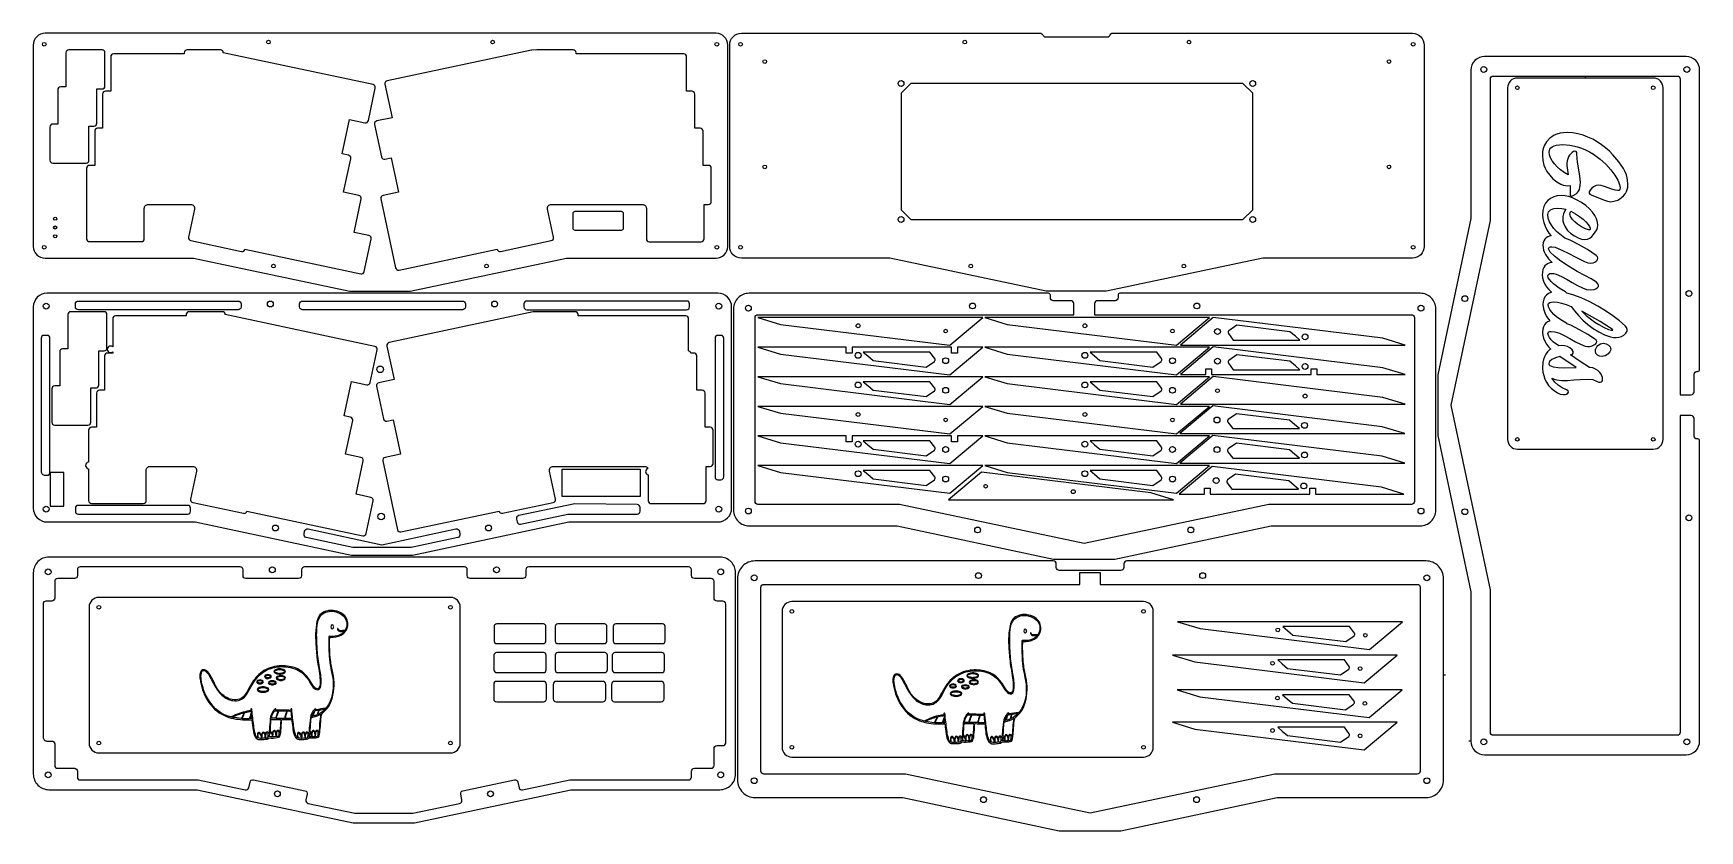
# Model space of a CAD drawing. Extents: x -1 to 854, y 166 to 576.
import ezdxf

# ---------------------------------------------------------------- set-up
doc = ezdxf.new("R2010")
doc.units = 0
doc.header["$MEASUREMENT"] = 0
doc.layers.get('0').update_dxf_attribs({"linetype": 'CONTINUOUS'})
doc.layers.add('Layer 1', color=7, linetype='CONTINUOUS')
doc.layers.add('LAYER_1', color=7, linetype='CONTINUOUS')

msp = doc.modelspace()

# ---------------------------------------------------------------- linework, layer by layer
at = {"linetype": 'Continuous'}
for p, q in [((449.15, 549.84), (444.15, 544.84)), ((624.55, 544.84), (619.55, 549.84)), ((619.55, 549.84), (619.55, 549.84)), ((795.18, 553.68), (795.18, 552.68)), ((449.15, 480.1), (444.15, 485.1)), ((619.55, 480.1), (624.55, 485.1)), ((624.55, 485.1), (624.55, 485.1)), ((736.51, 212.44), (735.51, 212.44))]:
    msp.add_line(p, q, dxfattribs=at)
at = {"color": 1, "linetype": 'Continuous'}
msp.add_line((722.48, 246.44), (723.48, 246.44), dxfattribs=at)
at = {"linetype": 'Continuous'}
for points in [[(5, 575.61, 0.414214), (-1, 569.61), (-1, 565.11), (-1, 470.77), (-1, 466.27, 0.414214), (5, 460.27), (9.5, 460.27), (81.19, 460.27), (161.34, 443.23), (176.87, 443.23), (192.4, 443.23), (272.55, 460.27), (344.74, 460.27), (349.24, 460.27, 0.414214), (355.24, 466.27), (355.24, 470.77), (355.24, 569.61, 0.414214), (349.24, 575.61), (182.22, 575.61), (171.52, 575.61), (9.5, 575.61)], [(514.82, 575.61), (515.85, 575.61, -0.336584), (516.81, 574.88, 0.336584), (518.26, 573.78), (527.26, 573.78), (540.96, 573.78), (549.96, 573.78, 0.336584), (551.4, 574.88, -0.336584), (552.37, 575.61), (553.39, 575.61), (706.48, 575.61, -0.414214), (712.48, 569.61), (712.48, 470.77), (712.48, 466.27, -0.414214), (706.48, 460.27), (701.98, 460.27), (629.78, 460.27), (549.63, 443.23), (534.11, 443.23), (518.58, 443.23), (438.43, 460.27), (366.74, 460.27), (362.24, 460.27, -0.414214), (356.24, 466.27), (356.24, 470.77), (356.24, 565.11), (356.24, 569.61, -0.414214), (362.24, 575.61), (366.74, 575.61)], [(31.6, 529.53), (31.6, 547.08), (34.26, 547.08, 0.414214), (35.76, 548.58), (35.76, 565.64, 0.414214), (34.26, 567.14), (17.2, 567.14, 0.414214), (15.7, 565.64), (15.7, 548.09), (13.04, 548.09, 0.414214), (11.54, 546.59), (11.54, 529.04), (8.97, 529.04, 0.414214), (7.47, 527.54), (7.47, 510.48, 0.414214), (8.97, 508.98), (26.03, 508.98, 0.414214), (27.53, 510.48), (27.53, 528.03), (30.1, 528.03, 0.414214)], [(173.27, 549.31), (96.47, 565.63), (96.47, 565.64, 0.414214), (94.97, 567.14), (77.91, 567.14, 0.414214), (76.41, 565.64), (76.41, 565), (40.22, 565, 0.414214), (38.72, 563.5), (38.72, 545.95), (36.06, 545.95, 0.414214), (34.56, 544.45), (34.56, 526.9), (31.99, 526.9, 0.414214), (30.49, 525.4), (30.49, 507.85), (27.82, 507.85, 0.414214), (26.32, 506.35), (26.32, 470.24, 0.414214), (27.82, 468.74), (54.42, 468.74, 0.414214), (55.92, 470.24), (55.92, 485.79, -0.414214), (57.92, 487.79), (79.76, 487.79, -0.476976), (81.71, 485.37), (78.66, 471, 0.414214), (79.82, 469.22), (105.81, 463.7, 0.414214), (107.59, 464.85), (107.59, 464.85), (167.01, 452.22, 0.414214), (168.79, 453.38), (172.33, 470.07, 0.414214), (171.18, 471.85), (163.55, 473.47), (167.19, 490.64, 0.414214), (166.04, 492.42), (158.2, 494.08), (161.84, 511.25, 0.414214), (160.69, 513.03), (157.5, 513.71), (161.25, 531.35), (169.1, 529.68, 0.414214), (170.88, 530.84), (174.42, 547.53, 0.414214)], [(264.69, 469.22, 0.414214), (265.85, 471), (262.8, 485.37, -0.476976), (264.75, 487.79), (311.5, 487.79, -0.414214), (313.5, 485.79), (313.5, 470.19, 0.414214), (315, 468.69), (341.6, 468.69, 0.414214), (343.1, 470.19), (343.1, 487.79), (345.27, 487.79, 0.414214), (346.77, 489.29), (346.77, 506.35, 0.414214), (345.27, 507.85), (342.59, 507.85), (342.59, 525.4, 0.414214), (341.09, 526.9), (338.33, 526.9), (338.33, 544.45, 0.414214), (336.83, 545.95), (334.16, 545.95), (334.16, 563.5, 0.414214), (332.66, 565), (277.43, 565), (277.43, 565.64, 0.414214), (275.93, 567.14), (257.4, 567.14, 0.010008), (257.34, 567.14), (254.75, 567.03, 0.042377), (254.5, 567), (180.56, 551.29, 0.414214), (179.41, 549.51), (183.06, 532.33), (175.21, 530.67, 0.414214), (174.06, 528.89), (177.6, 512.2, 0.414214), (179.38, 511.04), (182.57, 511.72), (186.32, 494.08), (178.47, 492.41, 0.414214), (177.32, 490.64), (184.83, 455.31, 0.414214), (186.6, 454.15), (236.92, 464.85, 0.413431), (238.7, 463.7)], [(755.32, 547.68), (755.32, 367.28, 0.414214), (760.32, 362.28), (830.05, 362.28, 0.414214), (835.05, 367.28), (835.05, 547.68, 0.414214), (830.05, 552.68), (760.32, 552.68, 0.414214)], [(6, 442.23, 0.414214), (-1, 435.23), (-1, 430.73), (-1, 336.39), (-1, 331.89, 0.414214), (6, 324.89), (10.5, 324.89), (82.09, 324.89), (162.24, 307.86), (177.87, 307.86), (193.5, 307.86), (273.65, 324.89), (345.74, 324.89), (350.24, 324.89, 0.414214), (357.24, 331.89), (357.24, 336.39), (357.24, 435.23, 0.414214), (350.24, 442.23), (183.22, 442.23), (172.52, 442.23), (10.5, 442.23)], [(105.6, 435.23, -0.414214), (104.1, 433.73), (22.1, 433.73, -0.414214), (20.6, 435.23), (20.6, 436.73, -0.414214), (22.1, 438.23), (104.1, 438.23, -0.414214), (105.6, 436.73)], [(220.64, 435.23, -0.414214), (219.14, 433.73), (137.1, 433.73, -0.414214), (135.6, 435.23), (135.6, 436.73, -0.414214), (137.1, 438.23), (219.14, 438.23, -0.414214), (220.64, 436.73)], [(335.64, 436.73, 0.414214), (334.14, 438.23), (252.14, 438.23, 0.414214), (250.64, 436.73), (250.64, 435.23, 0.414214), (252.14, 433.73), (334.14, 433.73, 0.414214), (335.64, 435.23)], [(32.6, 395.15), (32.6, 412.7), (35.26, 412.7, 0.414214), (36.76, 414.2), (36.76, 431.26, 0.414214), (35.26, 432.76), (18.2, 432.76, 0.414214), (16.7, 431.26), (16.7, 413.71), (14.04, 413.71, 0.414214), (12.54, 412.21), (12.54, 394.66), (9.97, 394.66, 0.414214), (8.47, 393.16), (8.47, 376.1, 0.414214), (9.97, 374.6), (27.03, 374.6, 0.414214), (28.53, 376.1), (28.53, 393.65), (31.1, 393.65, 0.414214)], [(4.5, 420.63, 0.414214), (3, 419.13), (3, 350.86, 0.414214), (5, 348.86), (6, 348.86, 0.414214), (7.5, 350.36), (7.5, 419.13, 0.414214), (6, 420.63)], [(351.74, 346.49, 0.414214), (353.24, 347.99), (353.24, 419.13, 0.414214), (351.74, 420.63), (350.24, 420.63, 0.414214), (348.74, 419.13), (348.74, 347.99, 0.414214), (350.24, 346.49)], [(612.31, 422.92, 0.422708), (612.08, 421.5), (614.57, 418.16), (648.77, 418.16), (646.43, 420.15), (643.67, 422.5), (616.47, 425.83)], [(461.23, 407.3, 0.422708), (461.45, 408.71), (458.97, 412.05), (424.77, 412.05), (427.11, 410.06), (429.86, 407.72), (457.06, 404.38)], [(577.57, 407.3, 0.422708), (577.79, 408.71), (575.31, 412.05), (541.11, 412.05), (543.45, 410.06), (546.2, 407.72), (573.4, 404.38)], [(612.31, 407.74, 0.422708), (612.08, 406.32), (614.57, 402.98), (648.77, 402.98), (646.43, 404.97), (643.67, 407.32), (616.47, 410.66)], [(461.23, 392.12, 0.422708), (461.45, 393.54), (458.97, 396.87), (424.77, 396.87), (427.11, 394.88), (429.86, 392.54), (457.06, 389.2)], [(577.57, 392.12, 0.422708), (577.79, 393.54), (575.31, 396.87), (541.11, 396.87), (543.45, 394.88), (546.2, 392.54), (573.4, 389.2)], [(612.05, 377.51, 0.422708), (611.82, 376.1), (614.31, 372.76), (648.51, 372.76), (646.17, 374.75), (643.41, 377.09), (616.22, 380.43)], [(461.23, 361.76, 0.422708), (461.45, 363.18), (458.97, 366.52), (424.77, 366.52), (427.11, 364.53), (429.86, 362.18), (457.06, 358.84)], [(577.57, 361.76, 0.422708), (577.79, 363.18), (575.31, 366.52), (541.11, 366.52), (543.45, 364.53), (546.2, 362.18), (573.4, 358.84)], [(612.05, 362.34, 0.422708), (611.82, 360.92), (614.31, 357.58), (648.51, 357.58), (646.17, 359.57), (643.41, 361.91), (616.22, 365.25)], [(461.23, 346.58, 0.422708), (461.45, 348), (458.97, 351.34), (424.77, 351.34), (427.11, 349.35), (429.86, 347.01), (457.06, 343.67)], [(577.57, 346.58, 0.422708), (577.79, 348), (575.31, 351.34), (541.11, 351.34), (543.45, 349.35), (546.2, 347.01), (573.4, 343.67)], [(611.64, 346.43, 0.422708), (611.42, 345.02), (613.9, 341.68), (648.1, 341.68), (645.76, 343.67), (643.01, 346.01), (615.81, 349.35)], [(137.88, 318.66), (138.19, 320.12, -0.414214), (139.97, 321.28), (177.87, 313.22), (215.77, 321.28, -0.414214), (217.55, 320.12), (217.86, 318.66, -0.414214), (216.71, 316.88), (192.77, 311.79), (162.97, 311.79), (139.03, 316.88, -0.414214)], [(7, 306.86, 0.414214), (-1, 298.86), (-1, 294.36), (-1, 200.02), (-1, 195.52, 0.414214), (7, 187.52), (11.5, 187.52), (82.98, 187.52), (163.13, 170.48), (178.87, 170.48), (194.61, 170.48), (274.76, 187.52), (346.74, 187.52), (351.24, 187.52, 0.414214), (359.24, 195.52), (359.24, 298.86, 0.414214), (351.24, 306.86), (184.22, 306.86), (173.52, 306.86), (11.5, 306.86)], [(11.5, 198.52), (16.97, 198.52), (20.1, 198.52, -0.414214), (21.6, 197.02), (21.6, 194.02, 0.414214), (23.1, 192.52), (83.51, 192.52), (107.75, 187.36, 0.414214), (109.53, 188.52), (110.16, 191.45, -0.414214), (111.94, 192.61), (138.35, 186.99, -0.414214), (139.5, 185.22), (138.88, 182.28, 0.414214), (140.03, 180.5), (163.97, 175.41), (193.77, 175.41), (217.71, 180.5, 0.414214), (218.86, 182.28), (218.24, 185.22, -0.414214), (219.39, 186.99), (245.8, 192.61, -0.414214), (247.58, 191.45), (248.21, 188.52, 0.414214), (249.99, 187.36), (274.23, 192.52), (335.14, 192.52, 0.414214), (336.64, 194.02), (336.64, 197.02, -0.414214), (338.14, 198.52), (346.74, 198.52, 0.414214), (348.24, 200.02), (348.24, 208.61, -0.414214), (349.74, 210.11), (352.74, 210.11, 0.414214), (354.24, 211.61), (354.24, 282.76, 0.414214), (352.74, 284.26), (349.74, 284.26, -0.414214), (348.24, 285.76), (348.24, 294.36, 0.414214), (346.74, 295.86), (338.14, 295.86, -0.414214), (336.64, 297.36), (336.64, 300.36, 0.414214), (335.14, 301.86), (253.14, 301.86, 0.414214), (251.64, 300.36), (251.64, 297.36, -0.414214), (250.14, 295.86), (223.14, 295.86, -0.414214), (221.64, 297.36), (221.64, 300.36, 0.414214), (220.14, 301.86), (138.1, 301.86, 0.414214), (136.6, 300.36), (136.6, 297.36, -0.414214), (135.1, 295.86), (108.1, 295.86, -0.414214), (106.6, 297.36), (106.6, 300.36, 0.414214), (105.1, 301.86), (23.1, 301.86, 0.414214), (21.6, 300.36), (21.6, 297.36, -0.414214), (20.1, 295.86), (11.5, 295.86, 0.414214), (10, 294.36), (10, 285.76, -0.414214), (8.5, 284.26), (5.5, 284.26, 0.414214), (4, 282.76), (4, 214.49, 0.414214), (6, 212.49), (8.5, 212.49, -0.414214), (10, 210.99), (10, 210.11), (10, 200.02, 0.414214)], [(558.46, 303.36), (558.46, 301.53, -0.414214), (556.96, 300.03), (525.26, 300.03, -0.414214), (523.76, 301.53), (523.76, 303.36, 0.414214), (522.26, 304.86), (373.74, 304.86), (369.24, 304.86, 0.414214), (360.24, 295.86), (360.24, 291.36), (360.24, 197.02), (360.24, 192.52, 0.414214), (369.24, 183.52), (373.74, 183.52), (445.12, 183.52), (525.27, 166.48), (541.11, 166.48), (556.95, 166.48), (637.1, 183.52), (708.98, 183.52), (713.48, 183.52, 0.414214), (722.48, 192.52), (722.48, 197.02), (722.48, 295.86, 0.414214), (713.48, 304.86), (559.96, 304.86, 0.414214)], [(535.83, 292.86), (535.83, 299.03), (546.38, 299.03), (546.38, 292.86), (546.46, 292.86), (708.98, 292.86, -0.414214), (710.48, 291.36), (710.48, 197.02, -0.414214), (708.98, 195.52), (635.84, 195.52), (541.11, 175.38), (446.38, 195.52), (373.74, 195.52, -0.414214), (372.24, 197.02), (372.24, 291.36, -0.414214), (373.74, 292.86), (535.76, 292.86)], [(32.6, 206.4), (213, 206.4, 0.414214), (218, 211.4), (218, 281.14, 0.414214), (213, 286.14), (32.6, 286.14, 0.414214), (27.6, 281.14), (27.6, 211.4, 0.414214)], [(388.14, 204.28), (568.54, 204.28, 0.414214), (573.54, 209.28), (573.54, 279.01, 0.414214), (568.54, 284.01), (388.14, 284.01, 0.414214), (383.14, 279.01), (383.14, 209.28, 0.414214)], [(676.52, 266.44, 0.422708), (676.75, 267.86), (674.27, 271.2), (640.07, 271.2), (642.41, 269.21), (645.16, 266.87), (672.36, 263.53)], [(673.84, 249.34, 0.422708), (674.07, 250.76), (671.58, 254.1), (637.38, 254.1), (639.72, 252.11), (642.48, 249.77), (669.67, 246.43)], [(676.34, 231.44, 0.422708), (676.57, 232.86), (674.08, 236.2), (639.88, 236.2), (642.22, 234.21), (644.98, 231.87), (672.17, 228.53)], [(673.84, 214.82, 0.422708), (674.07, 216.24), (671.58, 219.58), (637.38, 219.58), (639.72, 217.59), (642.48, 215.25), (669.67, 211.91)]]:
    msp.add_lwpolyline(points, format="xyb", close=True, dxfattribs=at)
for points in [[(853.85, 403.66), (853.85, 552.18), (853.85, 556.68, 0.414214), (846.85, 563.68), (842.35, 563.68), (748.01, 563.68), (743.51, 563.68, 0.414214), (736.51, 556.68), (736.51, 552.18), (736.51, 480.59), (719.48, 400.44), (719.48, 384.81), (719.48, 369.18), (736.51, 289.03), (736.51, 216.94), (736.51, 212.44, 0.414214), (743.51, 205.44), (748.01, 205.44), (846.85, 205.44, 0.414214), (853.85, 212.44), (853.85, 365.96)], [(843.85, 379.46), (843.85, 216.94, -0.414214), (842.35, 215.44), (748.01, 215.44, -0.414214), (746.51, 216.94), (746.51, 290.08), (726.38, 384.81), (746.51, 479.54), (746.51, 552.18, -0.414214), (748.01, 553.68), (842.35, 553.68, -0.414214), (843.85, 552.18), (843.85, 390.16)], [(519.26, 442.23), (370.74, 442.23), (366.24, 442.23, 0.414214), (358.24, 434.23), (358.24, 429.73), (358.24, 335.39), (358.24, 330.89, 0.414214), (366.24, 322.89), (370.74, 322.89), (442.22, 322.89), (522.37, 305.86), (538.11, 305.86), (553.84, 305.86), (633.99, 322.89), (705.98, 322.89), (710.48, 322.89, 0.414214), (718.48, 330.89), (718.48, 335.39), (718.48, 434.23, 0.414214), (710.48, 442.23), (556.96, 442.23)], [(532.76, 431.23), (532.76, 436.9, 0.414214), (531.26, 438.4), (522.26, 438.4, -0.414214), (520.76, 439.9), (520.76, 441.23, 0.414214), (519.76, 442.23), (519.26, 442.23)], [(556.96, 442.23), (556.46, 442.23, 0.414214), (555.46, 441.23), (555.46, 439.9, -0.414214), (553.96, 438.4), (544.96, 438.4, 0.414214), (543.46, 436.9), (543.46, 431.23)], [(27.32, 352.22), (27.32, 335.86, 0.414214), (28.82, 334.36), (55.42, 334.36, 0.414214), (56.92, 335.86), (56.92, 351.41, -0.414214), (58.92, 353.41), (80.76, 353.41, -0.476976), (82.71, 351), (79.66, 336.62, 0.414214), (80.82, 334.85), (106.81, 329.32, 0.414214), (108.59, 330.47), (108.59, 330.48), (168.01, 317.85, 0.414214), (169.79, 319), (173.33, 335.69, 0.414214), (172.18, 337.47), (164.55, 339.09), (168.19, 356.26, 0.414214), (167.04, 358.04), (159.2, 359.71), (162.84, 376.87, 0.414214), (161.69, 378.65), (158.5, 379.33), (162.25, 396.98), (170.1, 395.31, 0.414214), (171.88, 396.46), (175.42, 413.15, 0.414214), (174.27, 414.93), (97.47, 431.25), (97.47, 431.26, 0.414214), (95.97, 432.76), (78.91, 432.76, 0.414214), (77.41, 431.26), (77.41, 430.62), (41.22, 430.62, 0.414214), (39.72, 429.12), (39.72, 414.72)], [(335.16, 412.69), (335.16, 429.12, 0.414214), (333.66, 430.62), (278.43, 430.62), (278.43, 431.26, 0.414214), (276.93, 432.76), (258.4, 432.76, 0.010008), (258.34, 432.76), (255.75, 432.66, 0.042377), (255.5, 432.63), (181.56, 416.91, 0.414214), (180.41, 415.13), (184.06, 397.96), (176.21, 396.29, 0.414214), (175.06, 394.51), (178.6, 377.82, 0.414214), (180.38, 376.67), (183.57, 377.35), (187.32, 359.71), (179.47, 358.04, 0.414214), (178.32, 356.26), (185.83, 320.93, 0.414214), (187.6, 319.78), (237.92, 330.47, 0.413431), (239.7, 329.32), (265.69, 334.85, 0.414214), (266.85, 336.62), (263.8, 351, -0.476976), (265.75, 353.41), (312.5, 353.41, -0.277365), (314.26, 352.35, -0.277365)], [(543.46, 431.23), (705.98, 431.23, -0.414214), (707.48, 429.73), (707.48, 335.39, -0.414214), (705.98, 333.89), (632.84, 333.89), (538.11, 313.76), (443.38, 333.89), (370.74, 333.89, -0.414214), (369.24, 335.39), (369.24, 429.73, -0.414214), (370.74, 431.23), (532.76, 431.23)], [(39.72, 412.18), (39.72, 411.57), (37.06, 411.57, 0.414214), (35.56, 410.07), (35.56, 392.52), (32.99, 392.52, 0.414214), (31.49, 391.02), (31.49, 373.47), (28.82, 373.47, 0.414214), (27.32, 371.97), (27.32, 355.61)], [(314.5, 349.07), (314.5, 335.81, 0.414214), (316, 334.31), (342.6, 334.31, 0.414214), (344.1, 335.81), (344.1, 353.41), (346.27, 353.41, 0.414214), (347.77, 354.91), (347.77, 371.97, 0.414214), (346.27, 373.47), (343.59, 373.47), (343.59, 391.02, 0.414214), (342.09, 392.52), (339.33, 392.52), (339.33, 410.07, 0.414214), (337.83, 411.57), (336.28, 411.57)], [(843.85, 390.16), (849.53, 390.16, 0.414214), (851.03, 391.66), (851.03, 400.66, -0.453311), (852.72, 402.15, 0.453311), (853.85, 403.14), (853.85, 403.66)], [(853.85, 365.96), (853.85, 366.46, 0.414214), (852.85, 367.46), (852.53, 367.46, -0.414214), (851.03, 368.96), (851.03, 377.96, 0.414214), (849.53, 379.46), (843.85, 379.46)], [(310.28, 332.29, 0.410067), (308.8, 333.79), (276.78, 334.25), (248.05, 328.14, 0.414214), (246.9, 326.36), (247.21, 324.89, 0.414214), (248.99, 323.74), (273.23, 328.89), (308.78, 328.89, 0.414214), (310.28, 330.39), (310.28, 332.29)], [(79.66, 331.89, 0.414214), (78.16, 333.39), (22.1, 333.39, 0.414214), (20.6, 331.89), (20.6, 330.39, 0.414214), (22.1, 328.89), (78.16, 328.89, 0.414214), (79.66, 330.39), (79.66, 331.89)]]:
    msp.add_lwpolyline(points, format="xyb", dxfattribs=at)
for points in [[(619.55, 549.84), (449.15, 549.84)], [(444.15, 544.84), (444.15, 485.1)], [(624.55, 485.1), (624.55, 544.84)], [(449.15, 480.1), (619.55, 480.1)]]:
    msp.add_lwpolyline(points, dxfattribs=at)
for points in [[(300.78, 474.66, 0.414214), (301.78, 475.66), (301.78, 483.12, 0.414214), (300.78, 484.12), (276.78, 484.12, 0.414214), (275.78, 483.12), (275.78, 475.66, 0.414214), (276.78, 474.66)], [(260.7, 262.5, 0.414214), (262, 263.8), (262, 271.26, 0.414214), (260.7, 272.56), (236.7, 272.56, 0.414214), (235.4, 271.26), (235.4, 263.8, 0.414214), (236.7, 262.5)], [(292, 262.5, 0.414214), (293.3, 263.8), (293.3, 271.26, 0.414214), (292, 272.56), (268, 272.56, 0.414214), (266.7, 271.26), (266.7, 263.8, 0.414214), (268, 262.5)], [(321.8, 262.5, 0.414214), (323.1, 263.8), (323.1, 271.26, 0.414214), (321.8, 272.56), (297.8, 272.56, 0.414214), (296.5, 271.26), (296.5, 263.8, 0.414214), (297.8, 262.5)], [(260.7, 247.6, 0.414214), (262.1, 249), (262.1, 256.46, 0.414214), (260.7, 257.86), (236.7, 257.86, 0.414214), (235.3, 256.46), (235.3, 249, 0.414214), (236.7, 247.6)], [(292.1, 247.6, 0.414214), (293.5, 249), (293.5, 256.46, 0.414214), (292.1, 257.86), (268.1, 257.86, 0.414214), (266.7, 256.46), (266.7, 249, 0.414214), (268.1, 247.6)], [(321.4, 247.6, 0.414214), (322.8, 249), (322.8, 256.46, 0.414214), (321.4, 257.86), (297.4, 257.86, 0.414214), (296, 256.46), (296, 249, 0.414214), (297.4, 247.6)], [(260.7, 232.6, 0.414214), (262.2, 234.1), (262.2, 241.56, 0.414214), (260.7, 243.06), (236.7, 243.06, 0.414214), (235.2, 241.56), (235.2, 234.1, 0.414214), (236.7, 232.6)], [(291.2, 232.6, 0.414214), (292.7, 234.1), (292.7, 241.56, 0.414214), (291.2, 243.06), (267.2, 243.06, 0.414214), (265.7, 241.56), (265.7, 234.1, 0.414214), (267.2, 232.6)], [(321.1, 232.6, 0.414214), (322.6, 234.1), (322.6, 241.56, 0.414214), (321.1, 243.06), (297.1, 243.06, 0.414214), (295.6, 241.56), (295.6, 234.1, 0.414214), (297.1, 232.6)]]:
    msp.add_lwpolyline(points, format="xyb", close=True)
for points in [[(469.18, 415.55), (486.08, 429.73), (370.74, 429.73), (382.25, 426.23)], [(585.52, 415.55), (602.42, 429.73), (487.08, 429.73), (498.59, 426.23)], [(604.35, 429.84), (587.46, 415.66), (702.8, 415.66), (691.29, 419.17)], [(419.05, 411.55), (416.05, 411.55), (416.05, 414.55), (370.74, 414.55), (382.25, 411.05), (469.18, 400.37), (486.08, 414.55), (473.1, 414.55), (473.1, 411.55), (470.1, 411.55), (470.1, 414.55), (419.05, 414.55)], [(585.52, 400.37), (602.42, 414.55), (487.08, 414.55), (498.59, 411.05)], [(654.48, 403.48), (657.48, 403.48), (657.48, 400.48), (702.8, 400.48), (691.29, 403.99), (604.35, 414.66), (587.46, 400.48), (600.43, 400.48), (600.43, 403.48), (603.43, 403.48), (603.43, 400.48), (654.48, 400.48)], [(469.18, 385.2), (486.08, 399.37), (370.74, 399.37), (382.25, 395.87)], [(585.52, 385.2), (602.42, 399.37), (487.08, 399.37), (498.59, 395.87)], [(604.35, 399.48), (587.46, 385.3), (702.8, 385.3), (691.29, 388.81)], [(469.18, 370.02), (486.08, 384.2), (370.74, 384.2), (382.25, 380.69)], [(585.52, 370.02), (602.42, 384.2), (487.08, 384.2), (498.59, 380.69)], [(604.09, 384.44), (587.2, 370.26), (702.54, 370.26), (691.03, 373.76)], [(419.05, 366.02), (416.05, 366.02), (416.05, 369.02), (370.74, 369.02), (382.25, 365.51), (469.18, 354.84), (486.08, 369.02), (473.1, 369.02), (473.1, 366.02), (470.1, 366.02), (470.1, 369.02), (419.05, 369.02)], [(585.52, 354.84), (602.42, 369.02), (487.08, 369.02), (498.59, 365.51)], [(604.09, 369.26), (587.2, 355.08), (702.54, 355.08), (691.03, 358.58)], [(310.28, 338.02), (270.28, 338.02), (270.28, 352.02), (310.28, 352.02)], [(469.18, 339.66), (486.08, 353.84), (370.74, 353.84), (382.25, 350.33)], [(585.52, 339.66), (602.42, 353.84), (487.08, 353.84), (498.59, 350.33)], [(653.82, 342.18), (656.82, 342.18), (656.82, 339.18), (702.13, 339.18), (690.62, 342.68), (603.69, 353.36), (586.79, 339.18), (599.77, 339.18), (599.77, 342.18), (602.77, 342.18), (602.77, 339.18), (653.82, 339.18)], [(14.72, 334.95), (14.72, 350.26), (11.22, 350.26), (7.72, 350.26), (7.72, 334.95), (7.72, 332.95), (11.22, 332.95), (14.72, 332.95)], [(485.4, 350.42), (468.51, 336.25), (583.85, 336.25), (572.34, 339.75)], [(684.48, 259.52), (701.38, 273.7), (586.04, 273.7), (597.54, 270.2)], [(681.8, 242.42), (698.69, 256.6), (583.35, 256.6), (594.86, 253.1)], [(684.3, 224.52), (701.19, 238.7), (585.85, 238.7), (597.36, 235.2)], [(681.8, 207.9), (698.69, 222.08), (583.35, 222.08), (594.86, 218.57)]]:
    msp.add_lwpolyline(points, close=True, dxfattribs=at)
for centre, radius in [((4.6, 570.01), 0.95), ((119.6, 571.11), 0.95), ((234.64, 571.11), 0.95), ((349.64, 570.01), 0.95), ((361.84, 570.01), 0.95), ((476.84, 571.11), 0.95), ((591.88, 571.11), 0.95), ((706.88, 570.01), 0.95), ((374.24, 561.13), 0.95), ((694.48, 561.13), 0.95), ((743.11, 557.08), 1.5), ((847.26, 557.08), 1.5), ((444.15, 549.84), 1.5), ((624.55, 549.84), 1.5), ((760.32, 547.68), 0.95), ((830.05, 547.68), 0.95), ((374.24, 507.08), 0.95), ((694.48, 507.08), 0.95), ((10.22, 480.49), 0.8), ((444.15, 480.1), 1.5), ((624.55, 480.1), 1.5), ((10.22, 475.99), 0.8), ((10.22, 471.49), 0.8), ((4.6, 465.87), 0.95), ((349.64, 465.87), 0.95), ((361.84, 465.87), 0.95), ((706.88, 465.87), 0.95), ((122.2, 456.15), 0.95), ((231.54, 456.15), 0.95), ((479.94, 456.15), 0.95), ((589.27, 456.15), 0.95), ((5.6, 435.63), 1.5), ((120.6, 436.73), 1.5), ((235.64, 436.73), 1.5), ((350.64, 435.63), 1.5), ((365.84, 434.63), 1.5), ((480.84, 435.73), 1.5), ((595.88, 435.73), 1.5), ((710.88, 434.63), 1.5), ((733.4, 439.48), 1.5), ((848.35, 442.08), 1.5), ((422.12, 425.55), 1), ((467.03, 422.8), 0.95), ((538.46, 425.55), 1), ((583.37, 422.8), 0.95), ((606.5, 422.59), 1.5), ((651.42, 419.85), 1.5), ((422.12, 410.37), 1.5), ((538.46, 410.37), 1.5), ((176.97, 403.19), 1.7), ((467.03, 407.62), 1.5), ((583.37, 407.62), 1.5), ((606.5, 407.42), 1.5), ((651.42, 404.67), 1.5), ((422.12, 395.19), 1.5), ((467.03, 392.44), 1.5), ((538.46, 395.19), 1.5), ((583.37, 392.44), 1.5), ((606.5, 392.24), 0.95), ((651.42, 389.49), 1), ((422.12, 380.01), 1), ((467.03, 377.26), 0.95), ((538.46, 380.01), 1), ((583.37, 377.26), 0.95), ((606.24, 377.19), 1.5), ((651.16, 374.44), 1.5), ((760.32, 367.28), 0.95), ((830.05, 367.28), 0.95), ((422.12, 364.83), 1.5), ((467.03, 362.09), 1.5), ((538.46, 364.83), 1.5), ((583.37, 362.09), 1.5), ((606.24, 362.01), 1.5), ((651.16, 359.26), 1.5), ((422.12, 349.65), 1.5), ((538.46, 349.65), 1.5), ((467.03, 346.91), 1.5), ((487.55, 343.18), 0.95), ((583.37, 346.91), 1.5), ((605.84, 346.11), 1.5), ((650.75, 343.36), 1.5), ((532.47, 340.43), 1), ((5.6, 331.49), 1.5), ((177.49, 327.72), 1.7), ((350.64, 331.49), 1.5), ((365.84, 330.49), 1.5), ((710.88, 330.49), 1.5), ((733.4, 330.15), 1.5), ((848.35, 327.04), 1.5), ((123.2, 321.78), 1.5), ((232.54, 321.78), 1.5), ((483.44, 320.78), 1.5), ((592.77, 320.78), 1.5), ((6.6, 299.26), 1.5), ((121.6, 300.36), 1.5), ((236.64, 300.36), 1.5), ((351.64, 299.26), 1.5), ((368.84, 296.26), 1.5), ((483.84, 297.36), 1.5), ((598.88, 297.36), 1.5), ((713.88, 296.26), 1.5), ((32.6, 281.14), 0.95), ((213, 281.14), 0.95), ((388.14, 279.01), 0.95), ((568.54, 279.01), 0.95), ((637.42, 269.52), 0.95), ((682.33, 266.77), 0.95), ((634.73, 252.42), 0.95), ((679.65, 249.67), 0.95), ((637.23, 234.52), 0.95), ((682.15, 231.77), 0.95), ((634.73, 217.89), 0.95), ((679.65, 215.15), 0.95), ((32.6, 211.4), 0.95), ((213, 211.4), 0.95), ((388.14, 209.28), 0.95), ((568.54, 209.28), 0.95), ((743.11, 212.04), 1.5), ((847.26, 212.04), 1.5), ((6.6, 195.11), 1.5), ((351.64, 195.11), 1.5), ((368.84, 192.11), 1.5), ((713.88, 192.11), 1.5), ((124.2, 185.4), 1.5), ((233.54, 185.4), 1.5), ((486.44, 182.4), 1.5), ((595.77, 182.4), 1.5)]:
    msp.add_circle(centre, radius, dxfattribs=at)
for centre, start, end in [((38.59, 413.45), 48.1698, 311.8302), ((334.65, 411.07), 17.28284, 72.71463), ((27.47, 353.92), 95.18857, 264.81143), ((314.81, 350.74), 108.86552, 259.29679)]:
    msp.add_arc(centre, 1.7, start, end, dxfattribs=at)
for points, knots in [([(152.84, 279.46), (153.54, 279.32), (154.25, 279.22), (154.94, 279.03), (156.46, 278.61), (157.79, 277.86), (158.86, 276.66), (160.98, 274.27), (161.18, 269.06), (156.86, 266.8), (155.15, 265.91), (153.33, 265.59), (151.43, 265.74), (151.33, 265.74), (151.23, 265.74), (151.08, 265.75), (151.06, 265.42), (151.02, 265.09), (151.01, 264.76), (150.95, 261.22), (151.02, 257.68), (151.44, 254.17), (151.72, 251.9), (152.19, 249.66), (152.64, 247.41), (153.52, 243.04), (153.59, 238.69), (152.32, 234.38), (151.52, 231.64), (150.22, 229.17), (147.94, 227.37), (147.08, 226.68), (146.8, 225.82), (146.69, 224.87), (146.49, 223.25), (146.4, 221.62), (146.25, 220), (146.12, 218.64), (146.04, 217.27), (145.79, 215.93), (145.51, 214.44), (145.17, 214.29), (143.89, 214.2), (142.75, 214.13), (141.62, 214.12), (140.48, 214.07), (140.38, 214.07), (140.26, 214.02), (140.21, 213.94), (139.94, 213.57), (139.55, 213.47), (139.14, 213.44), (138.19, 213.34), (137.24, 213.25), (136.28, 213.19), (134.6, 213.08), (133.68, 213.68), (132.97, 215.35), (132.42, 216.64), (132.21, 218.02), (132.05, 219.4), (131.88, 220.75), (131.73, 222.1), (131.56, 223.49), (131.15, 223.49), (130.77, 223.49), (130.4, 223.49), (129.2, 223.49), (128, 223.48), (126.81, 223.51), (126.47, 223.52), (126.38, 223.41), (126.36, 223.08), (126.27, 221.3), (126.17, 219.51), (126.03, 217.73), (125.97, 217.06), (125.84, 216.4), (125.7, 215.74), (125.46, 214.66), (125.16, 214.37), (124.09, 214.25), (122.71, 214.1), (121.32, 213.84), (119.89, 214.17), (119.49, 213.3), (118.65, 213.44), (117.92, 213.37), (116.97, 213.28), (116.01, 213.27), (115.06, 213.26), (114.1, 213.24), (113.42, 213.72), (112.93, 214.53), (112.25, 215.66), (111.94, 216.91), (111.76, 218.19), (111.53, 219.83), (111.34, 221.48), (111.16, 223.13), (111.13, 223.46), (110.93, 223.42), (110.72, 223.42), (109.33, 223.41), (107.93, 223.37), (106.54, 223.43), (103.24, 223.57), (100.02, 224.08), (97, 225.5), (93.21, 227.27), (90.39, 230.08), (88.24, 233.62), (86.22, 236.94), (85.1, 240.57), (84.53, 244.39), (84.49, 244.61), (84.46, 244.83), (84.43, 245.04), (84.43, 245.5), (84.43, 245.95), (84.43, 246.4), (84.48, 246.66), (84.52, 246.92), (84.6, 247.17), (84.7, 247.5), (84.8, 247.85), (84.96, 248.15), (85.41, 249), (86.16, 249.28), (87.06, 248.95), (87.83, 248.68), (88.4, 248.14), (88.9, 247.51), (90.08, 246.01), (90.87, 244.28), (91.69, 242.56), (92.49, 240.87), (93.31, 239.19), (94.57, 237.77), (96.31, 235.83), (98.32, 234.29), (100.93, 233.77), (103.71, 233.22), (106.1, 233.97), (107.74, 236.37), (108.73, 237.81), (109.52, 239.37), (110.38, 240.89), (111.72, 243.25), (113.24, 245.48), (115.38, 247.21), (117.9, 249.26), (120.78, 250.46), (124, 250.88), (126.79, 251.25), (129.56, 251.08), (132.29, 250.36), (135.61, 249.48), (138.14, 247.49), (140.07, 244.69), (140.81, 243.62), (141.48, 242.49), (142.21, 241.4), (142.55, 240.89), (142.93, 240.4), (143.36, 239.95), (143.59, 239.71), (143.93, 239.54), (144.25, 239.42), (144.89, 239.16), (145.45, 239.35), (145.72, 239.99), (145.94, 240.49), (146.14, 241.06), (146.14, 241.6), (146.14, 243.03), (146.13, 244.48), (145.94, 245.89), (145.52, 249.11), (144.9, 252.31), (144.52, 255.53), (144.18, 258.29), (144.04, 261.08), (143.86, 263.86), (143.71, 266.23), (143.81, 268.59), (144.07, 270.95), (144.21, 272.2), (144.41, 273.46), (144.74, 274.67), (145.45, 277.35), (147.32, 278.8), (150, 279.28), (150.33, 279.35), (150.65, 279.4), (150.98, 279.46), (151.6, 279.46), (152.22, 279.46), (152.84, 279.46)], [0, 0, 0, 0, 1, 1, 1, 2, 2, 2, 3, 3, 3, 4, 4, 4, 5, 5, 5, 6, 6, 6, 7, 7, 7, 8, 8, 8, 9, 9, 9, 10, 10, 10, 11, 11, 11, 12, 12, 12, 13, 13, 13, 14, 14, 14, 15, 15, 15, 16, 16, 16, 17, 17, 17, 18, 18, 18, 19, 19, 19, 20, 20, 20, 21, 21, 21, 22, 22, 22, 23, 23, 23, 24, 24, 24, 25, 25, 25, 26, 26, 26, 27, 27, 27, 28, 28, 28, 29, 29, 29, 30, 30, 30, 31, 31, 31, 32, 32, 32, 33, 33, 33, 34, 34, 34, 35, 35, 35, 36, 36, 36, 37, 37, 37, 38, 38, 38, 39, 39, 39, 40, 40, 40, 41, 41, 41, 42, 42, 42, 43, 43, 43, 44, 44, 44, 45, 45, 45, 46, 46, 46, 47, 47, 47, 48, 48, 48, 49, 49, 49, 50, 50, 50, 51, 51, 51, 52, 52, 52, 53, 53, 53, 54, 54, 54, 55, 55, 55, 56, 56, 56, 57, 57, 57, 58, 58, 58, 59, 59, 59, 60, 60, 60, 61, 61, 61, 62, 62, 62, 63, 63, 63, 64, 64, 64, 65, 65, 65, 66, 66, 66, 66]), ([(158.49, 268.68), (157.79, 268.68), (157.18, 268.67), (156.56, 268.68), (155.77, 268.69), (155.1, 269.19), (154.97, 269.87), (154.95, 269.99), (155.03, 270.13), (155.07, 270.27), (155.17, 270.18), (155.32, 270.1), (155.36, 269.99), (155.59, 269.39), (155.94, 269.11), (156.59, 269.1), (157.25, 269.1), (157.92, 269.11), (158.58, 269.14), (158.71, 269.15), (158.88, 269.24), (158.94, 269.34), (160.16, 271.35), (160.25, 274.03), (158.7, 275.95), (157.73, 277.15), (156.47, 277.97), (155.02, 278.48), (152.76, 279.29), (150.49, 279.31), (148.3, 278.23), (146.4, 277.29), (145.46, 275.61), (144.98, 273.63), (144.43, 271.36), (144.34, 269.03), (144.35, 266.71), (144.36, 264.23), (144.49, 261.76), (144.63, 259.28), (144.81, 256.19), (145.32, 253.13), (145.86, 250.09), (146.29, 247.62), (146.74, 245.15), (146.66, 242.63), (146.63, 241.75), (146.51, 240.86), (146.25, 240.02), (145.87, 238.78), (144.99, 238.48), (143.83, 239.06), (142.89, 239.52), (142.29, 240.31), (141.74, 241.16), (141, 242.33), (140.31, 243.55), (139.49, 244.68), (137.86, 246.92), (135.82, 248.68), (133.15, 249.58), (130.21, 250.58), (127.19, 250.86), (124.11, 250.47), (121.02, 250.08), (118.25, 248.95), (115.84, 246.96), (113.66, 245.15), (112.04, 242.9), (110.72, 240.42), (109.88, 238.84), (109.12, 237.22), (108, 235.81), (106.29, 233.67), (104.05, 232.85), (101.38, 233.19), (99.21, 233.47), (97.4, 234.51), (95.78, 235.94), (93.94, 237.56), (92.7, 239.61), (91.56, 241.75), (90.76, 243.25), (89.97, 244.76), (89.13, 246.24), (88.62, 247.11), (88, 247.93), (87.12, 248.48), (86.46, 248.9), (85.91, 248.76), (85.52, 248.08), (85.38, 247.82), (85.27, 247.54), (85.19, 247.26), (84.9, 246.24), (84.98, 245.19), (85.12, 244.16), (85.64, 240.2), (86.97, 236.53), (89.14, 233.16), (91.77, 229.06), (95.33, 226.18), (100.09, 224.9), (100.33, 224.83), (100.66, 224.88), (100.88, 224.99), (103.35, 226.24), (105.89, 227.27), (108.64, 227.74), (109.3, 227.86), (109.97, 227.93), (110.63, 228.02), (110.63, 228.29), (110.61, 228.52), (110.63, 228.76), (110.64, 228.85), (110.72, 229.01), (110.77, 229.01), (110.87, 229.01), (111.01, 228.96), (111.07, 228.88), (111.13, 228.8), (111.13, 228.66), (111.14, 228.55), (111.19, 227.84), (111.22, 227.12), (111.31, 226.41), (111.64, 223.78), (111.95, 221.14), (112.35, 218.52), (112.52, 217.39), (112.88, 216.29), (113.2, 215.19), (113.33, 214.74), (113.6, 214.34), (114.1, 214.08), (114.05, 214.3), (114, 214.46), (113.99, 214.62), (113.97, 215.15), (113.89, 215.7), (113.97, 216.21), (114.09, 216.93), (114.8, 217.11), (115.3, 216.58), (115.5, 216.39), (115.63, 216.13), (115.78, 215.89), (115.86, 215.77), (115.91, 215.64), (115.99, 215.5), (116.1, 215.9), (116.15, 216.28), (116.32, 216.59), (116.45, 216.81), (116.75, 217.08), (116.97, 217.08), (117.22, 217.09), (117.5, 216.84), (117.72, 216.65), (117.85, 216.55), (117.89, 216.34), (117.98, 216.14), (118.21, 216.6), (118.29, 217.16), (118.93, 217.16), (119.59, 217.16), (119.64, 216.58), (119.83, 216.13), (119.95, 216.94), (120.05, 217.72), (120.12, 218.5), (120.27, 220.28), (120.35, 222.06), (120.56, 223.83), (120.73, 225.28), (121.17, 226.66), (122.05, 227.86), (122.33, 228.24), (122.67, 228.58), (123.01, 228.92), (123.08, 228.99), (123.28, 228.94), (123.41, 228.94), (123.41, 228.82), (123.41, 228.69), (123.4, 228.57), (123.39, 228.52), (123.35, 228.48), (123.3, 228.4), (125.93, 228.34), (128.51, 228.28), (131.12, 228.22), (131.11, 228.43), (131.07, 228.59), (131.09, 228.74), (131.11, 228.84), (131.19, 228.94), (131.24, 229.04), (131.35, 228.97), (131.47, 228.91), (131.54, 228.82), (131.6, 228.76), (131.59, 228.64), (131.6, 228.54), (131.66, 227.78), (131.68, 227.02), (131.78, 226.27), (132.11, 223.66), (132.42, 221.06), (132.82, 218.46), (132.99, 217.36), (133.34, 216.29), (133.65, 215.21), (133.78, 214.76), (134.05, 214.35), (134.55, 214.06), (134.51, 214.27), (134.46, 214.42), (134.46, 214.56), (134.44, 215.12), (134.35, 215.69), (134.44, 216.23), (134.54, 216.92), (135.25, 217.1), (135.75, 216.6), (135.92, 216.43), (136.05, 216.2), (136.18, 215.99), (136.28, 215.84), (136.35, 215.68), (136.45, 215.48), (136.55, 215.86), (136.61, 216.19), (136.72, 216.5), (136.84, 216.83), (137.06, 217.1), (137.45, 217.11), (137.83, 217.13), (138.07, 216.9), (138.23, 216.57), (138.3, 216.44), (138.36, 216.31), (138.44, 216.13), (138.65, 216.6), (138.74, 217.16), (139.39, 217.16), (140.02, 217.15), (140.1, 216.61), (140.3, 216.17), (140.43, 217.12), (140.5, 218.06), (140.59, 219), (140.75, 220.79), (140.86, 222.58), (141.12, 224.36), (141.36, 226.01), (142.01, 227.52), (143.24, 228.72), (143.7, 229.16), (143.8, 229.15), (144.07, 228.55), (145.68, 228.8), (147.3, 229.05), (148.92, 229.32), (149.09, 229.35), (149.29, 229.48), (149.39, 229.62), (149.74, 230.11), (150.09, 230.61), (150.38, 231.14), (152.88, 235.69), (153.42, 240.56), (152.45, 245.58), (151.69, 249.51), (150.84, 253.41), (150.71, 257.42), (150.62, 260.21), (150.61, 262.99), (150.58, 265.78), (150.57, 266.24), (150.66, 266.26), (151.12, 266.22), (152.93, 266.06), (154.72, 266.17), (156.4, 266.96), (157.21, 267.34), (157.9, 267.88), (158.49, 268.68)], [0, 0, 0, 0, 1, 1, 1, 2, 2, 2, 3, 3, 3, 4, 4, 4, 5, 5, 5, 6, 6, 6, 7, 7, 7, 8, 8, 8, 9, 9, 9, 10, 10, 10, 11, 11, 11, 12, 12, 12, 13, 13, 13, 14, 14, 14, 15, 15, 15, 16, 16, 16, 17, 17, 17, 18, 18, 18, 19, 19, 19, 20, 20, 20, 21, 21, 21, 22, 22, 22, 23, 23, 23, 24, 24, 24, 25, 25, 25, 26, 26, 26, 27, 27, 27, 28, 28, 28, 29, 29, 29, 30, 30, 30, 31, 31, 31, 32, 32, 32, 33, 33, 33, 34, 34, 34, 35, 35, 35, 36, 36, 36, 37, 37, 37, 38, 38, 38, 39, 39, 39, 40, 40, 40, 41, 41, 41, 42, 42, 42, 43, 43, 43, 44, 44, 44, 45, 45, 45, 46, 46, 46, 47, 47, 47, 48, 48, 48, 49, 49, 49, 50, 50, 50, 51, 51, 51, 52, 52, 52, 53, 53, 53, 54, 54, 54, 55, 55, 55, 56, 56, 56, 57, 57, 57, 58, 58, 58, 59, 59, 59, 60, 60, 60, 61, 61, 61, 62, 62, 62, 63, 63, 63, 64, 64, 64, 65, 65, 65, 66, 66, 66, 67, 67, 67, 68, 68, 68, 69, 69, 69, 70, 70, 70, 71, 71, 71, 72, 72, 72, 73, 73, 73, 74, 74, 74, 75, 75, 75, 76, 76, 76, 77, 77, 77, 78, 78, 78, 79, 79, 79, 80, 80, 80, 81, 81, 81, 82, 82, 82, 83, 83, 83, 84, 84, 84, 85, 85, 85, 86, 86, 86, 87, 87, 87, 88, 88, 88, 89, 89, 89, 90, 90, 90, 91, 91, 91, 92, 92, 92, 93, 93, 93, 94, 94, 94, 95, 95, 95, 96, 96, 96, 96]), ([(508.38, 277.34), (509.08, 277.2), (509.79, 277.09), (510.48, 276.9), (512, 276.49), (513.33, 275.74), (514.4, 274.54), (516.52, 272.15), (516.72, 266.94), (512.4, 264.68), (510.69, 263.79), (508.87, 263.47), (506.96, 263.61), (506.87, 263.62), (506.77, 263.62), (506.62, 263.63), (506.6, 263.29), (506.56, 262.96), (506.55, 262.63), (506.49, 259.1), (506.55, 255.56), (506.98, 252.05), (507.26, 249.78), (507.73, 247.53), (508.18, 245.29), (509.05, 240.91), (509.13, 236.57), (507.86, 232.26), (507.06, 229.52), (505.76, 227.04), (503.48, 225.24), (502.62, 224.56), (502.34, 223.7), (502.22, 222.75), (502.03, 221.13), (501.94, 219.5), (501.79, 217.87), (501.66, 216.52), (501.58, 215.15), (501.33, 213.81), (501.05, 212.32), (500.71, 212.16), (499.43, 212.08), (498.29, 212.01), (497.15, 212), (496.02, 211.95), (495.92, 211.95), (495.8, 211.89), (495.74, 211.82), (495.48, 211.45), (495.09, 211.35), (494.68, 211.31), (493.73, 211.22), (492.78, 211.13), (491.82, 211.07), (490.14, 210.95), (489.22, 211.56), (488.51, 213.23), (487.96, 214.52), (487.75, 215.89), (487.59, 217.27), (487.42, 218.62), (487.26, 219.98), (487.1, 221.36), (486.69, 221.36), (486.31, 221.36), (485.94, 221.36), (484.74, 221.37), (483.54, 221.36), (482.34, 221.39), (482.01, 221.39), (481.92, 221.29), (481.9, 220.96), (481.81, 219.17), (481.7, 217.39), (481.56, 215.61), (481.51, 214.94), (481.38, 214.27), (481.23, 213.61), (481, 212.54), (480.7, 212.25), (479.63, 212.13), (478.25, 211.97), (476.86, 211.72), (475.43, 212.04), (475.03, 211.18), (474.18, 211.32), (473.46, 211.25), (472.51, 211.16), (471.55, 211.15), (470.6, 211.13), (469.64, 211.12), (468.96, 211.6), (468.47, 212.41), (467.79, 213.54), (467.48, 214.79), (467.3, 216.07), (467.06, 217.71), (466.88, 219.36), (466.7, 221), (466.66, 221.33), (466.47, 221.29), (466.26, 221.29), (464.87, 221.29), (463.47, 221.24), (462.08, 221.3), (458.78, 221.44), (455.56, 221.96), (452.53, 223.37), (448.75, 225.15), (445.92, 227.96), (443.78, 231.49), (441.76, 234.81), (440.64, 238.45), (440.07, 242.26), (440.03, 242.48), (440, 242.7), (439.96, 242.92), (439.96, 243.37), (439.96, 243.82), (439.96, 244.27), (440.02, 244.53), (440.06, 244.8), (440.14, 245.05), (440.24, 245.38), (440.34, 245.72), (440.5, 246.03), (440.95, 246.88), (441.69, 247.15), (442.6, 246.83), (443.37, 246.56), (443.94, 246.02), (444.44, 245.39), (445.62, 243.88), (446.41, 242.16), (447.23, 240.44), (448.03, 238.75), (448.85, 237.06), (450.11, 235.65), (451.84, 233.71), (453.86, 232.17), (456.47, 231.65), (459.25, 231.1), (461.64, 231.85), (463.28, 234.25), (464.26, 235.68), (465.06, 237.25), (465.92, 238.77), (467.26, 241.13), (468.78, 243.35), (470.92, 245.09), (473.44, 247.13), (476.32, 248.34), (479.54, 248.76), (482.33, 249.13), (485.1, 248.95), (487.83, 248.23), (491.15, 247.35), (493.68, 245.36), (495.61, 242.57), (496.35, 241.49), (497.02, 240.36), (497.75, 239.28), (498.09, 238.77), (498.47, 238.27), (498.89, 237.83), (499.13, 237.59), (499.47, 237.42), (499.79, 237.29), (500.43, 237.03), (500.99, 237.23), (501.26, 237.86), (501.47, 238.37), (501.68, 238.94), (501.68, 239.48), (501.68, 240.91), (501.67, 242.35), (501.48, 243.77), (501.05, 246.99), (500.44, 250.18), (500.05, 253.41), (499.72, 256.17), (499.58, 258.96), (499.4, 261.74), (499.24, 264.1), (499.34, 266.47), (499.61, 268.82), (499.75, 270.08), (499.95, 271.33), (500.28, 272.55), (500.99, 275.23), (502.86, 276.67), (505.53, 277.16), (505.86, 277.22), (506.19, 277.28), (506.52, 277.34), (507.14, 277.34), (507.76, 277.34), (508.38, 277.34)], [0, 0, 0, 0, 1, 1, 1, 2, 2, 2, 3, 3, 3, 4, 4, 4, 5, 5, 5, 6, 6, 6, 7, 7, 7, 8, 8, 8, 9, 9, 9, 10, 10, 10, 11, 11, 11, 12, 12, 12, 13, 13, 13, 14, 14, 14, 15, 15, 15, 16, 16, 16, 17, 17, 17, 18, 18, 18, 19, 19, 19, 20, 20, 20, 21, 21, 21, 22, 22, 22, 23, 23, 23, 24, 24, 24, 25, 25, 25, 26, 26, 26, 27, 27, 27, 28, 28, 28, 29, 29, 29, 30, 30, 30, 31, 31, 31, 32, 32, 32, 33, 33, 33, 34, 34, 34, 35, 35, 35, 36, 36, 36, 37, 37, 37, 38, 38, 38, 39, 39, 39, 40, 40, 40, 41, 41, 41, 42, 42, 42, 43, 43, 43, 44, 44, 44, 45, 45, 45, 46, 46, 46, 47, 47, 47, 48, 48, 48, 49, 49, 49, 50, 50, 50, 51, 51, 51, 52, 52, 52, 53, 53, 53, 54, 54, 54, 55, 55, 55, 56, 56, 56, 57, 57, 57, 58, 58, 58, 59, 59, 59, 60, 60, 60, 61, 61, 61, 62, 62, 62, 63, 63, 63, 64, 64, 64, 65, 65, 65, 66, 66, 66, 66]), ([(514.03, 266.56), (513.33, 266.56), (512.72, 266.55), (512.1, 266.56), (511.31, 266.57), (510.64, 267.06), (510.51, 267.75), (510.48, 267.87), (510.57, 268.01), (510.61, 268.14), (510.71, 268.05), (510.85, 267.98), (510.9, 267.87), (511.13, 267.26), (511.48, 266.98), (512.13, 266.98), (512.79, 266.98), (513.46, 266.99), (514.12, 267.02), (514.24, 267.02), (514.42, 267.11), (514.48, 267.22), (515.7, 269.22), (515.79, 271.9), (514.24, 273.83), (513.27, 275.03), (512.01, 275.85), (510.56, 276.36), (508.29, 277.17), (506.03, 277.18), (503.84, 276.1), (501.94, 275.16), (501, 273.48), (500.52, 271.51), (499.97, 269.23), (499.88, 266.9), (499.89, 264.58), (499.9, 262.11), (500.03, 259.63), (500.17, 257.16), (500.35, 254.07), (500.86, 251.01), (501.4, 247.96), (501.83, 245.5), (502.28, 243.02), (502.2, 240.5), (502.17, 239.63), (502.04, 238.73), (501.79, 237.9), (501.41, 236.66), (500.53, 236.36), (499.37, 236.93), (498.43, 237.39), (497.83, 238.18), (497.28, 239.03), (496.53, 240.21), (495.85, 241.43), (495.03, 242.55), (493.4, 244.79), (491.36, 246.55), (488.69, 247.46), (485.75, 248.46), (482.73, 248.74), (479.65, 248.35), (476.56, 247.96), (473.79, 246.83), (471.38, 244.84), (469.2, 243.03), (467.58, 240.78), (466.26, 238.29), (465.42, 236.72), (464.66, 235.09), (463.53, 233.69), (461.83, 231.55), (459.59, 230.73), (456.92, 231.07), (454.75, 231.34), (452.93, 232.39), (451.32, 233.81), (449.48, 235.44), (448.24, 237.49), (447.1, 239.62), (446.3, 241.12), (445.51, 242.64), (444.67, 244.11), (444.16, 244.99), (443.54, 245.8), (442.66, 246.36), (442, 246.77), (441.44, 246.63), (441.06, 245.95), (440.92, 245.7), (440.81, 245.42), (440.73, 245.14), (440.44, 244.11), (440.52, 243.07), (440.66, 242.03), (441.18, 238.07), (442.51, 234.4), (444.67, 231.04), (447.31, 226.93), (450.87, 224.05), (455.63, 222.77), (455.87, 222.71), (456.2, 222.75), (456.42, 222.87), (458.89, 224.12), (461.43, 225.15), (464.17, 225.62), (464.84, 225.73), (465.5, 225.81), (466.17, 225.9), (466.17, 226.16), (466.15, 226.4), (466.17, 226.64), (466.18, 226.73), (466.26, 226.89), (466.31, 226.89), (466.41, 226.89), (466.55, 226.83), (466.61, 226.75), (466.67, 226.68), (466.67, 226.54), (466.68, 226.43), (466.73, 225.72), (466.76, 225), (466.85, 224.29), (467.18, 221.65), (467.49, 219.02), (467.89, 216.4), (468.06, 215.27), (468.42, 214.17), (468.74, 213.07), (468.87, 212.62), (469.14, 212.21), (469.64, 211.95), (469.59, 212.18), (469.54, 212.34), (469.53, 212.5), (469.51, 213.03), (469.43, 213.57), (469.51, 214.09), (469.63, 214.8), (470.34, 214.98), (470.84, 214.46), (471.03, 214.26), (471.17, 214.01), (471.32, 213.77), (471.4, 213.65), (471.45, 213.52), (471.52, 213.38), (471.64, 213.77), (471.69, 214.15), (471.86, 214.46), (471.99, 214.69), (472.28, 214.96), (472.51, 214.96), (472.76, 214.96), (473.04, 214.72), (473.26, 214.53), (473.39, 214.43), (473.42, 214.22), (473.52, 214.02), (473.74, 214.47), (473.83, 215.04), (474.47, 215.04), (475.13, 215.04), (475.18, 214.46), (475.37, 214.01), (475.49, 214.81), (475.59, 215.59), (475.65, 216.38), (475.81, 218.15), (475.89, 219.94), (476.1, 221.71), (476.27, 223.16), (476.71, 224.54), (477.59, 225.73), (477.87, 226.12), (478.21, 226.46), (478.55, 226.8), (478.62, 226.87), (478.81, 226.81), (478.95, 226.81), (478.95, 226.69), (478.95, 226.57), (478.93, 226.45), (478.93, 226.4), (478.89, 226.36), (478.84, 226.28), (481.47, 226.22), (484.05, 226.16), (486.66, 226.1), (486.64, 226.31), (486.61, 226.46), (486.63, 226.61), (486.64, 226.72), (486.73, 226.81), (486.78, 226.91), (486.88, 226.84), (487.01, 226.79), (487.08, 226.7), (487.14, 226.63), (487.13, 226.51), (487.14, 226.41), (487.2, 225.66), (487.22, 224.9), (487.32, 224.14), (487.64, 221.54), (487.96, 218.93), (488.36, 216.34), (488.52, 215.24), (488.88, 214.16), (489.19, 213.09), (489.32, 212.63), (489.59, 212.23), (490.08, 211.94), (490.05, 212.15), (490, 212.3), (490, 212.44), (489.98, 213), (489.89, 213.57), (489.97, 214.11), (490.08, 214.8), (490.79, 214.98), (491.29, 214.48), (491.46, 214.3), (491.59, 214.08), (491.72, 213.86), (491.82, 213.72), (491.89, 213.56), (491.99, 213.36), (492.09, 213.74), (492.14, 214.07), (492.26, 214.38), (492.38, 214.71), (492.59, 214.98), (492.98, 214.99), (493.37, 215), (493.61, 214.77), (493.77, 214.45), (493.84, 214.32), (493.9, 214.18), (493.98, 214.01), (494.19, 214.48), (494.28, 215.04), (494.93, 215.04), (495.56, 215.03), (495.64, 214.49), (495.84, 214.04), (495.97, 215), (496.04, 215.94), (496.13, 216.87), (496.29, 218.66), (496.4, 220.46), (496.66, 222.24), (496.9, 223.89), (497.55, 225.4), (498.78, 226.59), (499.24, 227.04), (499.34, 227.03), (499.61, 226.42), (501.22, 226.68), (502.84, 226.93), (504.46, 227.2), (504.63, 227.23), (504.83, 227.36), (504.93, 227.5), (505.28, 227.99), (505.63, 228.49), (505.92, 229.01), (508.42, 233.57), (508.95, 238.43), (507.99, 243.46), (507.23, 247.38), (506.38, 251.29), (506.25, 255.3), (506.16, 258.08), (506.15, 260.87), (506.12, 263.66), (506.11, 264.12), (506.19, 264.14), (506.66, 264.1), (508.47, 263.93), (510.26, 264.05), (511.94, 264.84), (512.75, 265.22), (513.44, 265.76), (514.03, 266.56)], [0, 0, 0, 0, 1, 1, 1, 2, 2, 2, 3, 3, 3, 4, 4, 4, 5, 5, 5, 6, 6, 6, 7, 7, 7, 8, 8, 8, 9, 9, 9, 10, 10, 10, 11, 11, 11, 12, 12, 12, 13, 13, 13, 14, 14, 14, 15, 15, 15, 16, 16, 16, 17, 17, 17, 18, 18, 18, 19, 19, 19, 20, 20, 20, 21, 21, 21, 22, 22, 22, 23, 23, 23, 24, 24, 24, 25, 25, 25, 26, 26, 26, 27, 27, 27, 28, 28, 28, 29, 29, 29, 30, 30, 30, 31, 31, 31, 32, 32, 32, 33, 33, 33, 34, 34, 34, 35, 35, 35, 36, 36, 36, 37, 37, 37, 38, 38, 38, 39, 39, 39, 40, 40, 40, 41, 41, 41, 42, 42, 42, 43, 43, 43, 44, 44, 44, 45, 45, 45, 46, 46, 46, 47, 47, 47, 48, 48, 48, 49, 49, 49, 50, 50, 50, 51, 51, 51, 52, 52, 52, 53, 53, 53, 54, 54, 54, 55, 55, 55, 56, 56, 56, 57, 57, 57, 58, 58, 58, 59, 59, 59, 60, 60, 60, 61, 61, 61, 62, 62, 62, 63, 63, 63, 64, 64, 64, 65, 65, 65, 66, 66, 66, 67, 67, 67, 68, 68, 68, 69, 69, 69, 70, 70, 70, 71, 71, 71, 72, 72, 72, 73, 73, 73, 74, 74, 74, 75, 75, 75, 76, 76, 76, 77, 77, 77, 78, 78, 78, 79, 79, 79, 80, 80, 80, 81, 81, 81, 82, 82, 82, 83, 83, 83, 84, 84, 84, 85, 85, 85, 86, 86, 86, 87, 87, 87, 88, 88, 88, 89, 89, 89, 90, 90, 90, 91, 91, 91, 92, 92, 92, 93, 93, 93, 94, 94, 94, 95, 95, 95, 96, 96, 96, 96]), ([(153.09, 271.06), (153.1, 270.54), (152.76, 270.09), (152.36, 270.08), (151.96, 270.07), (151.61, 270.5), (151.59, 271.03), (151.58, 271.53), (151.93, 272), (152.33, 272.02), (152.72, 272.03), (153.08, 271.58), (153.09, 271.06)], [0, 0, 0, 0, 1, 1, 1, 2, 2, 2, 3, 3, 3, 4, 4, 4, 4]), ([(508.63, 268.94), (508.64, 268.42), (508.3, 267.96), (507.9, 267.95), (507.5, 267.94), (507.14, 268.38), (507.13, 268.9), (507.12, 269.41), (507.47, 269.88), (507.87, 269.89), (508.26, 269.91), (508.62, 269.46), (508.63, 268.94)], [0, 0, 0, 0, 1, 1, 1, 2, 2, 2, 3, 3, 3, 4, 4, 4, 4]), ([(125.43, 246.72), (124.76, 246.85), (124.13, 246.95), (123.52, 247.09), (123.27, 247.16), (123.03, 247.3), (122.81, 247.45), (122.24, 247.87), (122.22, 248.52), (122.83, 248.87), (123.36, 249.16), (123.97, 249.35), (124.56, 249.46), (125.51, 249.63), (126.47, 249.54), (127.38, 249.19), (127.86, 249), (128.37, 248.76), (128.36, 248.16), (128.36, 247.56), (127.86, 247.29), (127.37, 247.15), (126.73, 246.96), (126.06, 246.86), (125.43, 246.72)], [0, 0, 0, 0, 1, 1, 1, 2, 2, 2, 3, 3, 3, 4, 4, 4, 5, 5, 5, 6, 6, 6, 7, 7, 7, 8, 8, 8, 8]), ([(125.33, 247.04), (125.34, 247.07), (125.35, 247.11), (125.36, 247.15), (126.1, 247.14), (126.83, 247.22), (127.49, 247.59), (127.71, 247.71), (127.97, 247.97), (127.99, 248.18), (128, 248.36), (127.72, 248.64), (127.5, 248.74), (126.1, 249.36), (124.67, 249.37), (123.26, 248.73), (123.05, 248.64), (122.76, 248.35), (122.78, 248.18), (122.8, 247.96), (123.06, 247.67), (123.28, 247.59), (123.95, 247.36), (124.65, 247.21), (125.33, 247.04)], [0, 0, 0, 0, 1, 1, 1, 2, 2, 2, 3, 3, 3, 4, 4, 4, 5, 5, 5, 6, 6, 6, 7, 7, 7, 8, 8, 8, 8]), ([(115.29, 243.93), (115.73, 243.79), (116.16, 243.73), (116.52, 243.54), (117.2, 243.19), (117.2, 242.49), (116.53, 242.14), (115.7, 241.71), (114.84, 241.71), (114.02, 242.15), (113.38, 242.49), (113.36, 243.16), (113.99, 243.5), (114.38, 243.72), (114.85, 243.79), (115.29, 243.93)], [0, 0, 0, 0, 1, 1, 1, 2, 2, 2, 3, 3, 3, 4, 4, 4, 5, 5, 5, 5]), ([(116.9, 240.35), (117.6, 240.19), (118.3, 240.07), (118.98, 239.86), (119.41, 239.72), (119.82, 239.43), (119.83, 238.91), (119.83, 238.38), (119.42, 238.1), (118.97, 237.93), (117.56, 237.39), (116.14, 237.39), (114.73, 237.93), (114.59, 237.98), (114.45, 238.06), (114.32, 238.14), (113.7, 238.58), (113.7, 239.23), (114.33, 239.65), (115.1, 240.17), (115.99, 240.24), (116.9, 240.35)], [0, 0, 0, 0, 1, 1, 1, 2, 2, 2, 3, 3, 3, 4, 4, 4, 5, 5, 5, 6, 6, 6, 7, 7, 7, 7]), ([(115.27, 243.58), (114.88, 243.45), (114.48, 243.36), (114.13, 243.18), (113.79, 243), (113.82, 242.71), (114.14, 242.49), (114.69, 242.09), (115.87, 242.08), (116.42, 242.48), (116.75, 242.72), (116.77, 243.02), (116.41, 243.2), (116.07, 243.37), (115.68, 243.45), (115.27, 243.58)], [0, 0, 0, 0, 1, 1, 1, 2, 2, 2, 3, 3, 3, 4, 4, 4, 5, 5, 5, 5]), ([(116.85, 239.91), (116.08, 239.92), (115.33, 239.83), (114.65, 239.44), (114.04, 239.1), (114.03, 238.64), (114.67, 238.37), (115.21, 238.13), (115.81, 237.98), (116.4, 237.91), (117.3, 237.81), (118.21, 237.9), (119.02, 238.35), (119.65, 238.7), (119.64, 239.11), (119.01, 239.46), (118.34, 239.83), (117.6, 239.92), (116.85, 239.91)], [0, 0, 0, 0, 1, 1, 1, 2, 2, 2, 3, 3, 3, 4, 4, 4, 5, 5, 5, 6, 6, 6, 6]), ([(119.33, 244.45), (118.87, 244.6), (118.42, 244.67), (118.03, 244.88), (117.41, 245.2), (117.43, 245.85), (118.01, 246.22), (118.7, 246.67), (120, 246.65), (120.67, 246.19), (121.2, 245.83), (121.21, 245.2), (120.64, 244.9), (120.24, 244.69), (119.78, 244.6), (119.33, 244.45)], [0, 0, 0, 0, 1, 1, 1, 2, 2, 2, 3, 3, 3, 4, 4, 4, 5, 5, 5, 5]), ([(119.33, 246.28), (118.93, 246.15), (118.53, 246.07), (118.17, 245.89), (117.83, 245.72), (117.84, 245.43), (118.16, 245.2), (118.7, 244.79), (119.95, 244.79), (120.49, 245.2), (120.79, 245.44), (120.81, 245.72), (120.46, 245.9), (120.12, 246.07), (119.73, 246.15), (119.33, 246.28)], [0, 0, 0, 0, 1, 1, 1, 2, 2, 2, 3, 3, 3, 4, 4, 4, 5, 5, 5, 5]), ([(121.64, 241.29), (121.07, 241.43), (120.53, 241.52), (120.03, 241.72), (119.81, 241.82), (119.56, 242.15), (119.56, 242.37), (119.55, 242.59), (119.8, 242.92), (120.03, 243.02), (121.09, 243.52), (122.18, 243.52), (123.24, 243.01), (123.46, 242.91), (123.7, 242.59), (123.71, 242.36), (123.72, 242.15), (123.46, 241.83), (123.24, 241.74), (122.73, 241.53), (122.18, 241.43), (121.64, 241.29)], [0, 0, 0, 0, 1, 1, 1, 2, 2, 2, 3, 3, 3, 4, 4, 4, 5, 5, 5, 6, 6, 6, 7, 7, 7, 7]), ([(121.63, 241.63), (122.13, 241.77), (122.64, 241.87), (123.11, 242.06), (123.5, 242.22), (123.5, 242.5), (123.12, 242.69), (122.14, 243.17), (121.14, 243.16), (120.15, 242.71), (119.75, 242.53), (119.74, 242.22), (120.15, 242.05), (120.61, 241.86), (121.11, 241.77), (121.63, 241.63)], [0, 0, 0, 0, 1, 1, 1, 2, 2, 2, 3, 3, 3, 4, 4, 4, 5, 5, 5, 5]), ([(126, 243.46), (125.37, 243.65), (124.75, 243.75), (124.21, 244.01), (123.45, 244.39), (123.44, 245.19), (124.19, 245.59), (125.39, 246.22), (126.63, 246.23), (127.83, 245.58), (128.55, 245.19), (128.55, 244.39), (127.81, 244.02), (127.26, 243.75), (126.62, 243.64), (126, 243.46)], [0, 0, 0, 0, 1, 1, 1, 2, 2, 2, 3, 3, 3, 4, 4, 4, 5, 5, 5, 5]), ([(126.01, 243.8), (126.58, 243.98), (127.16, 244.11), (127.67, 244.36), (128.14, 244.58), (128.11, 244.98), (127.68, 245.27), (126.89, 245.82), (125.15, 245.82), (124.34, 245.28), (123.88, 244.97), (123.86, 244.58), (124.35, 244.34), (124.85, 244.1), (125.42, 243.99), (126.01, 243.8)], [0, 0, 0, 0, 1, 1, 1, 2, 2, 2, 3, 3, 3, 4, 4, 4, 5, 5, 5, 5]), ([(470.83, 241.81), (471.27, 241.67), (471.7, 241.6), (472.06, 241.42), (472.74, 241.07), (472.74, 240.37), (472.07, 240.02), (471.24, 239.59), (470.38, 239.59), (469.56, 240.03), (468.92, 240.36), (468.9, 241.04), (469.53, 241.38), (469.92, 241.59), (470.39, 241.67), (470.83, 241.81)], [0, 0, 0, 0, 1, 1, 1, 2, 2, 2, 3, 3, 3, 4, 4, 4, 5, 5, 5, 5]), ([(470.81, 241.45), (470.42, 241.32), (470.02, 241.24), (469.67, 241.06), (469.33, 240.88), (469.36, 240.59), (469.67, 240.36), (470.23, 239.96), (471.41, 239.96), (471.96, 240.35), (472.29, 240.59), (472.31, 240.89), (471.95, 241.08), (471.6, 241.25), (471.21, 241.33), (470.81, 241.45)], [0, 0, 0, 0, 1, 1, 1, 2, 2, 2, 3, 3, 3, 4, 4, 4, 5, 5, 5, 5]), ([(474.86, 242.33), (474.41, 242.47), (473.95, 242.55), (473.57, 242.76), (472.95, 243.08), (472.97, 243.72), (473.55, 244.1), (474.23, 244.54), (475.54, 244.53), (476.21, 244.07), (476.74, 243.71), (476.75, 243.08), (476.18, 242.77), (475.78, 242.56), (475.32, 242.48), (474.86, 242.33)], [0, 0, 0, 0, 1, 1, 1, 2, 2, 2, 3, 3, 3, 4, 4, 4, 5, 5, 5, 5]), ([(474.87, 244.16), (474.47, 244.03), (474.07, 243.95), (473.71, 243.77), (473.36, 243.59), (473.38, 243.31), (473.7, 243.07), (474.24, 242.66), (475.49, 242.67), (476.02, 243.08), (476.33, 243.32), (476.35, 243.6), (476, 243.77), (475.65, 243.95), (475.27, 244.03), (474.87, 244.16)], [0, 0, 0, 0, 1, 1, 1, 2, 2, 2, 3, 3, 3, 4, 4, 4, 5, 5, 5, 5]), ([(477.18, 239.16), (476.61, 239.31), (476.07, 239.39), (475.57, 239.6), (475.35, 239.69), (475.1, 240.02), (475.1, 240.25), (475.09, 240.47), (475.34, 240.8), (475.56, 240.9), (476.62, 241.39), (477.72, 241.39), (478.78, 240.89), (479, 240.78), (479.24, 240.46), (479.25, 240.23), (479.26, 240.03), (479, 239.7), (478.78, 239.62), (478.27, 239.41), (477.72, 239.31), (477.18, 239.16)], [0, 0, 0, 0, 1, 1, 1, 2, 2, 2, 3, 3, 3, 4, 4, 4, 5, 5, 5, 6, 6, 6, 7, 7, 7, 7]), ([(477.16, 239.51), (477.67, 239.65), (478.18, 239.74), (478.65, 239.93), (479.04, 240.09), (479.04, 240.38), (478.66, 240.57), (477.68, 241.05), (476.68, 241.03), (475.69, 240.59), (475.29, 240.4), (475.28, 240.1), (475.69, 239.93), (476.14, 239.74), (476.64, 239.65), (477.16, 239.51)], [0, 0, 0, 0, 1, 1, 1, 2, 2, 2, 3, 3, 3, 4, 4, 4, 5, 5, 5, 5]), ([(480.97, 244.6), (480.29, 244.73), (479.67, 244.82), (479.06, 244.97), (478.81, 245.03), (478.57, 245.18), (478.35, 245.33), (477.78, 245.74), (477.76, 246.4), (478.37, 246.74), (478.9, 247.04), (479.51, 247.23), (480.1, 247.34), (481.05, 247.51), (482.01, 247.42), (482.92, 247.06), (483.4, 246.88), (483.91, 246.64), (483.9, 246.04), (483.9, 245.44), (483.4, 245.17), (482.91, 245.02), (482.27, 244.84), (481.6, 244.73), (480.97, 244.6)], [0, 0, 0, 0, 1, 1, 1, 2, 2, 2, 3, 3, 3, 4, 4, 4, 5, 5, 5, 6, 6, 6, 7, 7, 7, 8, 8, 8, 8]), ([(480.87, 244.91), (480.88, 244.95), (480.89, 244.99), (480.9, 245.03), (481.64, 245.02), (482.37, 245.1), (483.03, 245.46), (483.25, 245.59), (483.51, 245.84), (483.53, 246.06), (483.54, 246.23), (483.26, 246.52), (483.04, 246.61), (481.64, 247.24), (480.21, 247.24), (478.8, 246.61), (478.58, 246.51), (478.3, 246.23), (478.32, 246.05), (478.34, 245.84), (478.6, 245.55), (478.82, 245.47), (479.49, 245.24), (480.19, 245.09), (480.87, 244.91)], [0, 0, 0, 0, 1, 1, 1, 2, 2, 2, 3, 3, 3, 4, 4, 4, 5, 5, 5, 6, 6, 6, 7, 7, 7, 8, 8, 8, 8]), ([(481.54, 241.33), (480.91, 241.52), (480.29, 241.62), (479.75, 241.89), (478.99, 242.27), (478.98, 243.07), (479.73, 243.47), (480.93, 244.1), (482.17, 244.1), (483.37, 243.46), (484.09, 243.06), (484.09, 242.27), (483.35, 241.9), (482.8, 241.63), (482.16, 241.52), (481.54, 241.33)], [0, 0, 0, 0, 1, 1, 1, 2, 2, 2, 3, 3, 3, 4, 4, 4, 5, 5, 5, 5]), ([(481.55, 241.68), (482.12, 241.86), (482.7, 241.98), (483.21, 242.23), (483.67, 242.45), (483.64, 242.85), (483.22, 243.15), (482.43, 243.69), (480.69, 243.7), (479.88, 243.15), (479.42, 242.85), (479.4, 242.45), (479.89, 242.22), (480.39, 241.97), (480.96, 241.86), (481.55, 241.68)], [0, 0, 0, 0, 1, 1, 1, 2, 2, 2, 3, 3, 3, 4, 4, 4, 5, 5, 5, 5]), ([(472.44, 238.23), (473.14, 238.07), (473.84, 237.95), (474.52, 237.73), (474.95, 237.6), (475.36, 237.31), (475.37, 236.79), (475.37, 236.25), (474.96, 235.98), (474.51, 235.81), (473.1, 235.26), (471.68, 235.26), (470.27, 235.8), (470.13, 235.86), (469.99, 235.93), (469.86, 236.02), (469.24, 236.45), (469.24, 237.11), (469.87, 237.53), (470.64, 238.04), (471.53, 238.12), (472.44, 238.23)], [0, 0, 0, 0, 1, 1, 1, 2, 2, 2, 3, 3, 3, 4, 4, 4, 5, 5, 5, 6, 6, 6, 7, 7, 7, 7]), ([(472.39, 237.78), (471.62, 237.79), (470.86, 237.7), (470.19, 237.32), (469.58, 236.97), (469.57, 236.52), (470.21, 236.24), (470.75, 236.01), (471.35, 235.85), (471.94, 235.78), (472.84, 235.68), (473.74, 235.78), (474.56, 236.23), (475.19, 236.57), (475.18, 236.99), (474.55, 237.34), (473.88, 237.7), (473.14, 237.79), (472.39, 237.78)], [0, 0, 0, 0, 1, 1, 1, 2, 2, 2, 3, 3, 3, 4, 4, 4, 5, 5, 5, 6, 6, 6, 6]), ([(107.07, 227.05), (104.99, 226.48), (103.03, 225.72), (101.16, 224.72), (101.19, 224.66), (101.2, 224.64), (101.2, 224.63), (102.65, 224.43), (104.09, 224.22), (105.54, 224.03), (105.62, 224.02), (105.76, 224.13), (105.8, 224.22), (106.22, 225.14), (106.63, 226.06), (107.07, 227.05)], [0, 0, 0, 0, 1, 1, 1, 2, 2, 2, 3, 3, 3, 4, 4, 4, 5, 5, 5, 5]), ([(110.81, 227.72), (109.69, 227.54), (108.73, 227.38), (107.76, 227.2), (107.64, 227.18), (107.51, 227.04), (107.45, 226.92), (107.09, 226.19), (106.75, 225.45), (106.41, 224.71), (106.31, 224.49), (106.23, 224.26), (106.1, 223.93), (107.3, 223.93), (108.41, 223.92), (109.52, 223.94), (109.65, 223.95), (109.84, 224.1), (109.89, 224.23), (110.15, 224.94), (110.39, 225.66), (110.59, 226.39), (110.7, 226.77), (110.72, 227.18), (110.81, 227.72)], [0, 0, 0, 0, 1, 1, 1, 2, 2, 2, 3, 3, 3, 4, 4, 4, 5, 5, 5, 6, 6, 6, 7, 7, 7, 8, 8, 8, 8]), ([(110.21, 224), (110.5, 224), (110.76, 224), (111.04, 224), (110.98, 224.61), (110.92, 225.18), (110.87, 225.74), (110.84, 225.75), (110.81, 225.75), (110.78, 225.75), (110.59, 225.18), (110.4, 224.6), (110.21, 224)], [0, 0, 0, 0, 1, 1, 1, 2, 2, 2, 3, 3, 3, 4, 4, 4, 4]), ([(125.98, 223.57), (124.28, 223.57), (122.63, 223.57), (120.98, 223.57), (120.94, 223.34), (120.89, 223.1), (120.88, 222.87), (120.78, 221.31), (120.71, 219.75), (120.61, 218.19), (120.58, 217.84), (120.6, 217.59), (120.91, 217.32), (121.2, 217.08), (121.35, 216.67), (121.56, 216.34), (121.67, 216.71), (121.74, 217.1), (121.91, 217.44), (122.2, 218.05), (122.88, 218.07), (123.25, 217.51), (123.37, 217.34), (123.45, 217.14), (123.55, 216.92), (123.77, 217.43), (123.89, 218.04), (124.58, 217.95), (125.25, 217.86), (125.27, 217.27), (125.35, 216.74), (125.8, 218.97), (125.72, 221.24), (125.98, 223.57)], [0, 0, 0, 0, 1, 1, 1, 2, 2, 2, 3, 3, 3, 4, 4, 4, 5, 5, 5, 6, 6, 6, 7, 7, 7, 8, 8, 8, 9, 9, 9, 10, 10, 10, 11, 11, 11, 11]), ([(123.21, 224.19), (123.68, 225.45), (124.14, 226.72), (124.63, 228.05), (124.05, 228.05), (123.52, 228.06), (122.99, 228.04), (122.89, 228.04), (122.78, 227.92), (122.7, 227.83), (122.01, 227.01), (121.58, 226.06), (121.29, 225.04), (121.22, 224.78), (121.16, 224.51), (121.09, 224.19), (121.83, 224.19), (122.5, 224.19), (123.21, 224.19)], [0, 0, 0, 0, 1, 1, 1, 2, 2, 2, 3, 3, 3, 4, 4, 4, 5, 5, 5, 6, 6, 6, 6]), ([(128.92, 227.87), (128.85, 227.9), (128.82, 227.93), (128.78, 227.93), (127.63, 227.96), (126.47, 228), (125.32, 228.01), (125.19, 228.01), (125, 227.85), (124.94, 227.72), (124.61, 226.92), (124.3, 226.1), (124, 225.29), (123.86, 224.93), (123.75, 224.56), (123.59, 224.09), (125.06, 224.09), (126.43, 224.09), (127.84, 224.09), (128.19, 225.32), (128.56, 226.59), (128.92, 227.87)], [0, 0, 0, 0, 1, 1, 1, 2, 2, 2, 3, 3, 3, 4, 4, 4, 5, 5, 5, 6, 6, 6, 7, 7, 7, 7]), ([(131.48, 224), (131.38, 225.2), (131.27, 226.38), (131.18, 227.55), (131.17, 227.79), (131.09, 227.9), (130.83, 227.89), (130.44, 227.87), (130.04, 227.89), (129.65, 227.9), (129.43, 227.91), (129.3, 227.86), (129.23, 227.61), (128.92, 226.48), (128.58, 225.35), (128.25, 224.22), (128.24, 224.16), (128.25, 224.09), (128.25, 224), (129.33, 224), (130.38, 224), (131.48, 224)], [0, 0, 0, 0, 1, 1, 1, 2, 2, 2, 3, 3, 3, 4, 4, 4, 5, 5, 5, 6, 6, 6, 7, 7, 7, 7]), ([(145.44, 216.84), (145.99, 219.96), (145.69, 223.16), (146.56, 226.31), (145.02, 225.42), (143.46, 224.89), (141.84, 224.48), (141.71, 224.45), (141.54, 224.23), (141.53, 224.07), (141.39, 222.85), (141.27, 221.62), (141.17, 220.39), (141.11, 219.59), (141.16, 218.78), (141.03, 217.99), (140.9, 217.27), (141.39, 216.86), (141.6, 216.29), (141.73, 216.71), (141.79, 217.09), (141.95, 217.42), (142.24, 218.04), (142.9, 218.08), (143.3, 217.53), (143.42, 217.36), (143.5, 217.15), (143.61, 216.93), (143.81, 217.41), (143.92, 217.97), (144.55, 217.96), (145.25, 217.94), (145.29, 217.34), (145.44, 216.84)], [0, 0, 0, 0, 1, 1, 1, 2, 2, 2, 3, 3, 3, 4, 4, 4, 5, 5, 5, 6, 6, 6, 7, 7, 7, 8, 8, 8, 9, 9, 9, 10, 10, 10, 11, 11, 11, 11]), ([(141.69, 225.09), (141.74, 225.05), (141.79, 225.01), (141.84, 224.97), (141.99, 225.07), (142.22, 225.13), (142.27, 225.26), (142.52, 225.98), (142.73, 226.72), (142.95, 227.45), (142.91, 227.47), (142.86, 227.49), (142.82, 227.51), (142.44, 226.71), (142.07, 225.9), (141.69, 225.09)], [0, 0, 0, 0, 1, 1, 1, 2, 2, 2, 3, 3, 3, 4, 4, 4, 5, 5, 5, 5]), ([(145.28, 228.39), (144.78, 228.33), (144.36, 228.25), (143.94, 228.24), (143.68, 228.22), (143.55, 228.13), (143.47, 227.88), (143.24, 227.11), (143, 226.35), (142.76, 225.58), (142.73, 225.48), (142.72, 225.38), (142.69, 225.22), (143.27, 225.43), (143.79, 225.61), (144.3, 225.8), (144.41, 225.84), (144.54, 225.93), (144.57, 226.03), (144.81, 226.79), (145.03, 227.55), (145.28, 228.39)], [0, 0, 0, 0, 1, 1, 1, 2, 2, 2, 3, 3, 3, 4, 4, 4, 5, 5, 5, 6, 6, 6, 7, 7, 7, 7]), ([(148.83, 228.91), (147.76, 228.75), (146.8, 228.61), (145.85, 228.46), (145.79, 228.45), (145.7, 228.41), (145.68, 228.36), (145.45, 227.65), (145.23, 226.93), (144.97, 226.1), (146.5, 226.81), (147.73, 227.68), (148.83, 228.91)], [0, 0, 0, 0, 1, 1, 1, 2, 2, 2, 3, 3, 3, 4, 4, 4, 4]), ([(462.61, 224.93), (460.53, 224.36), (458.57, 223.6), (456.7, 222.59), (456.73, 222.54), (456.73, 222.51), (456.74, 222.51), (458.19, 222.3), (459.63, 222.1), (461.07, 221.9), (461.16, 221.89), (461.3, 222.01), (461.34, 222.1), (461.76, 223.02), (462.17, 223.94), (462.61, 224.93)], [0, 0, 0, 0, 1, 1, 1, 2, 2, 2, 3, 3, 3, 4, 4, 4, 5, 5, 5, 5]), ([(466.34, 225.6), (465.23, 225.41), (464.26, 225.26), (463.3, 225.08), (463.18, 225.06), (463.05, 224.91), (462.99, 224.79), (462.63, 224.06), (462.29, 223.32), (461.95, 222.58), (461.84, 222.36), (461.77, 222.13), (461.64, 221.81), (462.84, 221.81), (463.95, 221.8), (465.06, 221.82), (465.19, 221.82), (465.38, 221.98), (465.43, 222.11), (465.68, 222.82), (465.93, 223.54), (466.13, 224.27), (466.24, 224.65), (466.26, 225.06), (466.34, 225.6)], [0, 0, 0, 0, 1, 1, 1, 2, 2, 2, 3, 3, 3, 4, 4, 4, 5, 5, 5, 6, 6, 6, 7, 7, 7, 8, 8, 8, 8]), ([(465.75, 221.88), (466.04, 221.88), (466.3, 221.88), (466.58, 221.88), (466.52, 222.48), (466.46, 223.05), (466.41, 223.62), (466.38, 223.62), (466.34, 223.63), (466.31, 223.63), (466.13, 223.05), (465.94, 222.48), (465.75, 221.88)], [0, 0, 0, 0, 1, 1, 1, 2, 2, 2, 3, 3, 3, 4, 4, 4, 4]), ([(478.75, 222.07), (479.21, 223.33), (479.68, 224.59), (480.17, 225.93), (479.59, 225.93), (479.06, 225.94), (478.53, 225.92), (478.43, 225.91), (478.32, 225.8), (478.24, 225.71), (477.55, 224.89), (477.11, 223.94), (476.83, 222.92), (476.76, 222.65), (476.7, 222.38), (476.63, 222.07), (477.37, 222.07), (478.04, 222.07), (478.75, 222.07)], [0, 0, 0, 0, 1, 1, 1, 2, 2, 2, 3, 3, 3, 4, 4, 4, 5, 5, 5, 6, 6, 6, 6]), ([(484.46, 225.75), (484.39, 225.78), (484.36, 225.8), (484.32, 225.81), (483.17, 225.84), (482.01, 225.88), (480.86, 225.89), (480.73, 225.89), (480.54, 225.73), (480.48, 225.6), (480.15, 224.79), (479.84, 223.98), (479.54, 223.16), (479.4, 222.8), (479.29, 222.44), (479.13, 221.97), (480.6, 221.97), (481.97, 221.97), (483.38, 221.97), (483.73, 223.2), (484.1, 224.47), (484.46, 225.75)], [0, 0, 0, 0, 1, 1, 1, 2, 2, 2, 3, 3, 3, 4, 4, 4, 5, 5, 5, 6, 6, 6, 7, 7, 7, 7]), ([(487.02, 221.88), (486.92, 223.08), (486.81, 224.25), (486.72, 225.43), (486.71, 225.66), (486.63, 225.78), (486.37, 225.77), (485.98, 225.75), (485.58, 225.76), (485.19, 225.78), (484.96, 225.79), (484.84, 225.74), (484.77, 225.49), (484.46, 224.35), (484.12, 223.22), (483.79, 222.09), (483.78, 222.03), (483.79, 221.96), (483.79, 221.88), (484.87, 221.88), (485.92, 221.88), (487.02, 221.88)], [0, 0, 0, 0, 1, 1, 1, 2, 2, 2, 3, 3, 3, 4, 4, 4, 5, 5, 5, 6, 6, 6, 7, 7, 7, 7]), ([(500.98, 214.72), (501.53, 217.84), (501.22, 221.03), (502.1, 224.19), (500.56, 223.3), (499, 222.76), (497.38, 222.36), (497.25, 222.33), (497.08, 222.1), (497.06, 221.95), (496.93, 220.72), (496.81, 219.5), (496.71, 218.26), (496.65, 217.47), (496.7, 216.65), (496.56, 215.87), (496.44, 215.14), (496.93, 214.74), (497.14, 214.17), (497.27, 214.58), (497.33, 214.96), (497.49, 215.3), (497.78, 215.92), (498.44, 215.96), (498.84, 215.4), (498.96, 215.23), (499.04, 215.03), (499.15, 214.81), (499.35, 215.29), (499.46, 215.85), (500.09, 215.83), (500.79, 215.82), (500.83, 215.22), (500.98, 214.72)], [0, 0, 0, 0, 1, 1, 1, 2, 2, 2, 3, 3, 3, 4, 4, 4, 5, 5, 5, 6, 6, 6, 7, 7, 7, 8, 8, 8, 9, 9, 9, 10, 10, 10, 11, 11, 11, 11]), ([(497.23, 222.97), (497.28, 222.93), (497.33, 222.89), (497.38, 222.85), (497.52, 222.94), (497.76, 223.01), (497.81, 223.14), (498.06, 223.86), (498.27, 224.6), (498.49, 225.33), (498.45, 225.35), (498.4, 225.37), (498.35, 225.39), (497.98, 224.58), (497.61, 223.78), (497.23, 222.97)], [0, 0, 0, 0, 1, 1, 1, 2, 2, 2, 3, 3, 3, 4, 4, 4, 5, 5, 5, 5]), ([(500.82, 226.26), (500.32, 226.2), (499.9, 226.13), (499.48, 226.11), (499.21, 226.1), (499.08, 226.01), (499.01, 225.75), (498.78, 224.98), (498.53, 224.22), (498.3, 223.46), (498.27, 223.36), (498.26, 223.26), (498.23, 223.1), (498.81, 223.31), (499.33, 223.48), (499.84, 223.68), (499.95, 223.72), (500.08, 223.81), (500.11, 223.9), (500.35, 224.66), (500.57, 225.43), (500.82, 226.26)], [0, 0, 0, 0, 1, 1, 1, 2, 2, 2, 3, 3, 3, 4, 4, 4, 5, 5, 5, 6, 6, 6, 7, 7, 7, 7]), ([(504.37, 226.79), (503.29, 226.63), (502.34, 226.49), (501.39, 226.34), (501.32, 226.33), (501.23, 226.28), (501.22, 226.23), (500.99, 225.52), (500.77, 224.81), (500.51, 223.97), (502.04, 224.69), (503.27, 225.56), (504.37, 226.79)], [0, 0, 0, 0, 1, 1, 1, 2, 2, 2, 3, 3, 3, 4, 4, 4, 4]), ([(116.08, 213.84), (115.9, 214.7), (115.69, 215.5), (115.19, 216.18), (115.06, 216.34), (114.78, 216.53), (114.63, 216.49), (114.47, 216.45), (114.31, 216.15), (114.28, 215.95), (114.23, 215.62), (114.22, 215.27), (114.29, 214.95), (114.51, 213.85), (114.32, 213.85), (115.51, 213.84), (115.68, 213.84), (115.85, 213.84), (116.08, 213.84)], [0, 0, 0, 0, 1, 1, 1, 2, 2, 2, 3, 3, 3, 4, 4, 4, 5, 5, 5, 6, 6, 6, 6]), ([(116.33, 213.81), (116.91, 213.86), (117.37, 213.9), (117.83, 213.94), (117.83, 214.28), (117.87, 214.59), (117.82, 214.89), (117.74, 215.38), (117.64, 215.88), (117.48, 216.35), (117.42, 216.52), (117.16, 216.74), (117.01, 216.74), (116.85, 216.73), (116.7, 216.47), (116.57, 216.31), (116.51, 216.24), (116.49, 216.13), (116.48, 216.03), (116.43, 215.33), (116.38, 214.62), (116.33, 213.81)], [0, 0, 0, 0, 1, 1, 1, 2, 2, 2, 3, 3, 3, 4, 4, 4, 5, 5, 5, 6, 6, 6, 7, 7, 7, 7]), ([(118.11, 213.9), (118.63, 213.97), (119.11, 213.84), (119.21, 214.29), (119.34, 214.94), (119.35, 215.62), (119.35, 216.29), (119.35, 216.46), (119.1, 216.64), (118.97, 216.81), (118.8, 216.67), (118.52, 216.55), (118.48, 216.38), (118.33, 215.59), (118.24, 214.79), (118.11, 213.9)], [0, 0, 0, 0, 1, 1, 1, 2, 2, 2, 3, 3, 3, 4, 4, 4, 5, 5, 5, 5]), ([(121.66, 214.58), (121.43, 215.54), (121.24, 216.43), (120.55, 217.21), (120.4, 216.32), (120.27, 215.52), (120.13, 214.69), (120.64, 214.65), (121.12, 214.62), (121.66, 214.58)], [0, 0, 0, 0, 1, 1, 1, 2, 2, 2, 3, 3, 3, 3]), ([(123.52, 214.72), (123.38, 215.52), (123.25, 216.27), (123.1, 217.02), (123.08, 217.16), (122.97, 217.3), (122.87, 217.41), (122.67, 217.63), (122.45, 217.63), (122.28, 217.38), (122.17, 217.24), (122.08, 217.06), (122.06, 216.89), (121.99, 216.13), (121.95, 215.38), (121.89, 214.58), (122.47, 214.63), (122.91, 214.67), (123.52, 214.72)], [0, 0, 0, 0, 1, 1, 1, 2, 2, 2, 3, 3, 3, 4, 4, 4, 5, 5, 5, 6, 6, 6, 6]), ([(124.99, 216.46), (124.97, 216.46), (124.96, 216.47), (124.95, 216.47), (124.95, 216.64), (124.96, 216.81), (124.94, 216.97), (124.92, 217.26), (124.87, 217.57), (124.51, 217.6), (124.18, 217.63), (124.04, 217.34), (124, 217.08), (123.9, 216.38), (123.83, 215.67), (123.76, 214.96), (123.76, 214.88), (123.81, 214.75), (123.88, 214.72), (124.17, 214.56), (124.74, 214.84), (124.8, 215.17), (124.88, 215.6), (124.93, 216.03), (124.99, 216.46)], [0, 0, 0, 0, 1, 1, 1, 2, 2, 2, 3, 3, 3, 4, 4, 4, 5, 5, 5, 6, 6, 6, 7, 7, 7, 8, 8, 8, 8]), ([(136.52, 213.87), (136.5, 214.01), (136.49, 214.16), (136.44, 214.28), (136.15, 214.96), (135.9, 215.66), (135.54, 216.29), (135.31, 216.69), (134.91, 216.62), (134.78, 216.21), (134.54, 215.46), (134.76, 214.74), (134.95, 214.02), (135.43, 213.96), (135.9, 213.9), (136.38, 213.84), (136.42, 213.84), (136.46, 213.86), (136.52, 213.87)], [0, 0, 0, 0, 1, 1, 1, 2, 2, 2, 3, 3, 3, 4, 4, 4, 5, 5, 5, 6, 6, 6, 6]), ([(136.78, 213.81), (137.39, 213.86), (137.84, 213.91), (138.28, 213.95), (138.28, 214.31), (138.33, 214.64), (138.27, 214.95), (138.17, 215.47), (138.06, 216), (137.86, 216.48), (137.69, 216.89), (137.32, 216.87), (137.1, 216.48), (137.02, 216.35), (136.95, 216.2), (136.94, 216.05), (136.88, 215.33), (136.84, 214.61), (136.78, 213.81)], [0, 0, 0, 0, 1, 1, 1, 2, 2, 2, 3, 3, 3, 4, 4, 4, 5, 5, 5, 6, 6, 6, 6]), ([(138.67, 213.95), (139.32, 213.91), (139.63, 214), (139.67, 214.29), (139.75, 214.94), (139.82, 215.6), (139.81, 216.25), (139.81, 216.44), (139.56, 216.63), (139.42, 216.81), (139.25, 216.66), (138.99, 216.53), (138.91, 216.34), (138.63, 215.58), (138.63, 214.77), (138.67, 213.95)], [0, 0, 0, 0, 1, 1, 1, 2, 2, 2, 3, 3, 3, 4, 4, 4, 5, 5, 5, 5]), ([(141.05, 216.73), (141.01, 216.72), (140.98, 216.71), (140.94, 216.7), (140.82, 216.04), (140.7, 215.38), (140.57, 214.65), (140.95, 214.63), (141.31, 214.61), (141.77, 214.59), (141.51, 215.35), (141.28, 216.04), (141.05, 216.73)], [0, 0, 0, 0, 1, 1, 1, 2, 2, 2, 3, 3, 3, 4, 4, 4, 4]), ([(143.47, 214.71), (143.48, 215.57), (143.46, 216.39), (143.1, 217.15), (143.02, 217.32), (142.78, 217.54), (142.63, 217.53), (142.48, 217.52), (142.26, 217.29), (142.2, 217.1), (141.9, 216.3), (141.94, 215.46), (142.06, 214.59), (142.53, 214.63), (142.97, 214.67), (143.47, 214.71)], [0, 0, 0, 0, 1, 1, 1, 2, 2, 2, 3, 3, 3, 4, 4, 4, 5, 5, 5, 5]), ([(143.73, 214.65), (144.23, 214.76), (144.72, 214.58), (144.81, 215.05), (144.95, 215.71), (144.96, 216.39), (144.99, 217.06), (145, 217.32), (144.88, 217.63), (144.58, 217.59), (144.39, 217.56), (144.12, 217.31), (144.08, 217.12), (143.93, 216.35), (143.85, 215.56), (143.73, 214.65)], [0, 0, 0, 0, 1, 1, 1, 2, 2, 2, 3, 3, 3, 4, 4, 4, 5, 5, 5, 5]), ([(471.62, 211.71), (471.43, 212.58), (471.23, 213.38), (470.73, 214.05), (470.6, 214.22), (470.32, 214.41), (470.16, 214.37), (470.01, 214.33), (469.85, 214.03), (469.82, 213.82), (469.76, 213.5), (469.76, 213.15), (469.83, 212.83), (470.05, 211.73), (469.86, 211.73), (471.05, 211.71), (471.22, 211.71), (471.38, 211.71), (471.62, 211.71)], [0, 0, 0, 0, 1, 1, 1, 2, 2, 2, 3, 3, 3, 4, 4, 4, 5, 5, 5, 6, 6, 6, 6]), ([(471.87, 211.69), (472.45, 211.74), (472.91, 211.78), (473.37, 211.82), (473.37, 212.16), (473.41, 212.47), (473.36, 212.77), (473.28, 213.26), (473.17, 213.76), (473.01, 214.23), (472.96, 214.4), (472.7, 214.62), (472.55, 214.61), (472.39, 214.6), (472.24, 214.35), (472.1, 214.19), (472.05, 214.12), (472.02, 214), (472.02, 213.91), (471.97, 213.2), (471.92, 212.5), (471.87, 211.69)], [0, 0, 0, 0, 1, 1, 1, 2, 2, 2, 3, 3, 3, 4, 4, 4, 5, 5, 5, 6, 6, 6, 7, 7, 7, 7]), ([(473.65, 211.77), (474.16, 211.85), (474.65, 211.72), (474.74, 212.16), (474.88, 212.81), (474.89, 213.5), (474.89, 214.16), (474.89, 214.34), (474.64, 214.51), (474.51, 214.69), (474.34, 214.54), (474.06, 214.43), (474.02, 214.26), (473.86, 213.47), (473.78, 212.66), (473.65, 211.77)], [0, 0, 0, 0, 1, 1, 1, 2, 2, 2, 3, 3, 3, 4, 4, 4, 5, 5, 5, 5]), ([(477.2, 212.46), (476.97, 213.41), (476.77, 214.3), (476.09, 215.09), (475.94, 214.2), (475.81, 213.4), (475.67, 212.57), (476.18, 212.53), (476.66, 212.5), (477.2, 212.46)], [0, 0, 0, 0, 1, 1, 1, 2, 2, 2, 3, 3, 3, 3]), ([(481.52, 221.44), (479.82, 221.44), (478.17, 221.44), (476.52, 221.44), (476.48, 221.21), (476.43, 220.98), (476.41, 220.74), (476.32, 219.18), (476.24, 217.63), (476.14, 216.07), (476.12, 215.72), (476.13, 215.46), (476.45, 215.2), (476.74, 214.95), (476.89, 214.54), (477.1, 214.22), (477.21, 214.59), (477.28, 214.97), (477.45, 215.32), (477.74, 215.92), (478.42, 215.95), (478.79, 215.39), (478.91, 215.21), (478.98, 215.01), (479.09, 214.8), (479.31, 215.31), (479.42, 215.92), (480.12, 215.82), (480.79, 215.73), (480.81, 215.14), (480.89, 214.61), (481.34, 216.85), (481.26, 219.12), (481.52, 221.44)], [0, 0, 0, 0, 1, 1, 1, 2, 2, 2, 3, 3, 3, 4, 4, 4, 5, 5, 5, 6, 6, 6, 7, 7, 7, 8, 8, 8, 9, 9, 9, 10, 10, 10, 11, 11, 11, 11]), ([(479.06, 212.59), (478.91, 213.4), (478.79, 214.15), (478.64, 214.89), (478.61, 215.03), (478.51, 215.17), (478.41, 215.29), (478.21, 215.51), (477.99, 215.5), (477.81, 215.26), (477.71, 215.11), (477.62, 214.94), (477.6, 214.76), (477.53, 214.01), (477.49, 213.25), (477.43, 212.45), (478.01, 212.5), (478.45, 212.54), (479.06, 212.59)], [0, 0, 0, 0, 1, 1, 1, 2, 2, 2, 3, 3, 3, 4, 4, 4, 5, 5, 5, 6, 6, 6, 6]), ([(480.53, 214.34), (480.51, 214.34), (480.5, 214.34), (480.49, 214.34), (480.49, 214.51), (480.5, 214.68), (480.48, 214.85), (480.46, 215.14), (480.41, 215.45), (480.05, 215.48), (479.72, 215.51), (479.58, 215.22), (479.54, 214.96), (479.44, 214.26), (479.37, 213.54), (479.3, 212.83), (479.3, 212.75), (479.35, 212.63), (479.42, 212.59), (479.71, 212.43), (480.28, 212.71), (480.34, 213.05), (480.41, 213.48), (480.46, 213.91), (480.53, 214.34)], [0, 0, 0, 0, 1, 1, 1, 2, 2, 2, 3, 3, 3, 4, 4, 4, 5, 5, 5, 6, 6, 6, 7, 7, 7, 8, 8, 8, 8]), ([(492.06, 211.75), (492.03, 211.89), (492.03, 212.03), (491.98, 212.16), (491.69, 212.83), (491.44, 213.53), (491.08, 214.17), (490.85, 214.57), (490.45, 214.49), (490.32, 214.08), (490.08, 213.34), (490.3, 212.62), (490.49, 211.9), (490.97, 211.84), (491.44, 211.77), (491.92, 211.72), (491.95, 211.71), (492, 211.73), (492.06, 211.75)], [0, 0, 0, 0, 1, 1, 1, 2, 2, 2, 3, 3, 3, 4, 4, 4, 5, 5, 5, 6, 6, 6, 6]), ([(492.32, 211.69), (492.93, 211.74), (493.38, 211.78), (493.82, 211.82), (493.82, 212.18), (493.86, 212.52), (493.81, 212.83), (493.71, 213.35), (493.6, 213.87), (493.4, 214.36), (493.23, 214.77), (492.86, 214.74), (492.64, 214.35), (492.56, 214.22), (492.49, 214.07), (492.48, 213.92), (492.42, 213.21), (492.37, 212.49), (492.32, 211.69)], [0, 0, 0, 0, 1, 1, 1, 2, 2, 2, 3, 3, 3, 4, 4, 4, 5, 5, 5, 6, 6, 6, 6]), ([(494.21, 211.83), (494.86, 211.79), (495.17, 211.88), (495.21, 212.16), (495.29, 212.81), (495.35, 213.47), (495.35, 214.13), (495.35, 214.31), (495.1, 214.5), (494.96, 214.69), (494.78, 214.53), (494.52, 214.41), (494.45, 214.22), (494.17, 213.45), (494.17, 212.65), (494.21, 211.83)], [0, 0, 0, 0, 1, 1, 1, 2, 2, 2, 3, 3, 3, 4, 4, 4, 5, 5, 5, 5]), ([(496.59, 214.6), (496.55, 214.59), (496.52, 214.58), (496.48, 214.57), (496.36, 213.91), (496.24, 213.25), (496.11, 212.53), (496.49, 212.51), (496.84, 212.49), (497.31, 212.47), (497.05, 213.23), (496.82, 213.92), (496.59, 214.6)], [0, 0, 0, 0, 1, 1, 1, 2, 2, 2, 3, 3, 3, 4, 4, 4, 4]), ([(499.01, 212.59), (499.02, 213.45), (498.99, 214.27), (498.64, 215.02), (498.56, 215.2), (498.32, 215.42), (498.17, 215.41), (498.01, 215.4), (497.8, 215.16), (497.73, 214.98), (497.43, 214.17), (497.48, 213.34), (497.6, 212.47), (498.07, 212.51), (498.51, 212.54), (499.01, 212.59)], [0, 0, 0, 0, 1, 1, 1, 2, 2, 2, 3, 3, 3, 4, 4, 4, 5, 5, 5, 5]), ([(499.26, 212.52), (499.77, 212.63), (500.26, 212.45), (500.35, 212.93), (500.48, 213.58), (500.5, 214.26), (500.52, 214.93), (500.54, 215.19), (500.41, 215.5), (500.12, 215.46), (499.93, 215.44), (499.66, 215.19), (499.62, 215), (499.46, 214.22), (499.39, 213.43), (499.26, 212.52)], [0, 0, 0, 0, 1, 1, 1, 2, 2, 2, 3, 3, 3, 4, 4, 4, 5, 5, 5, 5])]:
    msp.add_open_spline(points, degree=3, knots=knots)
at = {"layer": 'Layer 1', "lineweight": 0}
for points in [[(115.27, 243.58), (114.88, 243.45), (114.48, 243.36), (114.13, 243.18), (113.79, 243), (113.82, 242.71), (114.14, 242.49), (114.69, 242.09), (115.87, 242.08), (116.42, 242.48), (116.75, 242.72), (116.77, 243.02), (116.41, 243.2), (116.07, 243.37), (115.68, 243.45), (115.27, 243.58)], [(470.81, 241.45), (470.42, 241.32), (470.02, 241.24), (469.67, 241.06), (469.33, 240.88), (469.36, 240.59), (469.67, 240.36), (470.23, 239.96), (471.41, 239.96), (471.96, 240.35), (472.29, 240.59), (472.31, 240.89), (471.95, 241.08), (471.6, 241.25), (471.21, 241.33), (470.81, 241.45)]]:
    msp.add_open_spline(points, degree=3, knots=[0, 0, 0, 0, 1, 1, 1, 2, 2, 2, 3, 3, 3, 4, 4, 4, 5, 5, 5, 5], dxfattribs=at)
at = {"layer": 'LAYER_1'}
for points in [[(790.49, 493.24), (791.13, 493.88), (791.68, 494.64), (792.12, 495.54), (792.44, 496.57), (792.63, 497.75), (792.68, 499.08), (792.43, 502.23), (791.93, 505.59), (791.26, 509.52), (790.9, 513.6), (790.78, 514.44), (790.43, 514.92), (789.89, 515.06), (789.19, 514.9), (788.42, 514.44), (787.72, 513.84), (787.1, 513.11), (786.58, 512.25), (786.17, 511.28), (785.89, 510.19), (785.75, 509), (785.76, 507.71), (786.45, 502.92), (784.3, 504.2), (782.38, 505.59), (780.7, 507.08), (779.3, 508.62), (778.17, 510.17), (777.34, 511.72), (776.83, 513.21), (776.66, 514.62), (776.75, 515.42), (777.02, 516.16), (777.5, 516.82), (778.21, 517.4), (779.16, 517.87), (780.39, 518.22), (781.89, 518.45), (783.71, 518.53), (787.24, 518.27), (791.15, 517.42), (793.19, 516.75), (795.27, 515.9), (797.37, 514.85), (799.46, 513.6), (802.8, 511.12), (805.77, 508.4), (808.3, 505.59), (810.35, 502.82), (811.87, 500.26), (812.79, 498.03), (813.08, 496.29), (812.96, 495.65), (812.67, 495.18), (812.33, 494.97), (811.86, 494.88), (810.44, 495.1), (808.23, 495.83), (805.07, 497.03), (803.34, 497.54), (802.13, 497.65), (800.67, 497.44), (799.46, 496.9), (798.45, 496.11), (797.61, 495.18), (797.14, 494.3), (797.16, 493.59), (797.55, 493.06), (798.16, 492.72), (804.59, 490.11), (806.59, 489.44), (808.29, 489.22), (809.9, 489.41), (811.82, 490.08), (812.82, 490.64), (813.83, 491.36), (814.82, 492.28), (815.75, 493.4), (816.3, 494.37), (816.71, 495.5), (816.96, 496.74), (817.05, 498.06), (816.9, 500.38), (816.23, 503.05), (815.61, 504.57), (814.77, 506.2), (812.44, 509.7), (809.35, 513.3), (807.55, 515.07), (805.6, 516.77), (803.51, 518.39), (801.3, 519.88), (798.97, 521.23), (796.53, 522.4), (794.01, 523.35), (791.41, 524.08), (788.75, 524.53), (786.04, 524.69), (784.02, 524.59), (782.23, 524.31), (780.65, 523.86), (779.26, 523.27), (778.05, 522.56), (777.01, 521.74), (775.36, 519.9), (774.32, 518.27), (773.65, 516.58), (773.28, 514.83), (773.17, 513.05), (773.39, 510.39), (773.92, 507.98), (774.51, 506.48), (775.53, 504.69), (776.91, 502.8), (778.6, 500.96), (780.55, 499.35), (782.69, 498.13), (783.82, 497.73), (784.97, 497.49), (786.15, 497.43), (787.34, 497.58), (787.45, 495.48), (787.41, 493.74), (787.45, 492.65), (787.76, 492.15), (788.28, 492.09), (788.98, 492.31), (788.98, 492.31)], [(797.33, 474.8), (796.78, 474.8), (795.2, 475.29), (793.23, 476.29), (791.17, 477.65), (789.78, 478.81), (788.53, 480.15), (787.62, 481.54), (787.36, 482.22), (787.27, 482.86), (787.38, 483.58), (787.75, 484.36), (790.1, 483.06), (792.19, 481.66), (794, 480.22), (795.49, 478.83), (796.63, 477.54), (797.4, 476.42), (797.76, 475.55), (797.68, 474.98), (797.68, 474.98)], [(809.32, 423.31), (809.32, 423.31), (808.91, 423.78), (807.6, 424.73), (802.74, 427.69), (797.39, 430.82), (793.43, 432.96), (795.63, 430.87), (797.86, 429.03), (800.05, 427.44), (802.13, 426.12), (804.86, 424.64), (807.08, 423.69), (808.63, 423.25)], [(804.52, 416.57), (804.52, 416.57), (805.91, 416.32), (807.09, 415.65), (807.91, 414.69), (808.14, 414.14), (808.22, 413.56), (808.11, 412.85), (807.8, 412.16), (806.74, 410.96), (805.3, 410.11), (804.53, 409.88), (803.77, 409.79), (802.46, 409.98), (801.37, 410.52), (800.62, 411.38), (800.35, 412.53), (800.44, 413.33), (800.7, 414.09), (801.11, 414.77), (801.64, 415.37), (802.98, 416.25), (803.73, 416.49)], [(776.45, 406.07), (776.45, 406.07), (776.61, 405.57), (777.06, 405.14), (777.77, 404.79), (778.72, 404.5), (781.22, 404.13), (784.33, 404.01), (790.56, 404.22), (782.07, 409.83), (779.83, 409.11), (778.05, 408.21), (776.88, 407.18), (776.56, 406.63)]]:
    msp.add_lwpolyline(points, close=True, dxfattribs=at)
msp.add_lwpolyline([(785.7, 442.33), (785.01, 442.91), (781.78, 444.92), (778.88, 447.1), (777.7, 448.19), (776.78, 449.24), (776.19, 450.23), (775.97, 451.13), (776.1, 451.71), (776.47, 452.11), (777.07, 452.35), (777.89, 452.43), (778.98, 452.31), (780.21, 451.98), (782.96, 450.85), (785.8, 449.34), (788.43, 447.77), (791.24, 446.16), (793.71, 444.96), (795.87, 444.2), (797.75, 443.94), (799.73, 444.2), (800.56, 444.52), (801.31, 444.97), (801.92, 445.63), (802.02, 446.35), (801.67, 447.1), (800.89, 447.84), (798.24, 449.61), (794.99, 451.39), (791.09, 453.47), (786.52, 456.13), (782.62, 458.74), (779.4, 461.22), (777.2, 463.38), (776.6, 464.28), (776.38, 465.03), (776.5, 465.51), (776.82, 465.85), (777.33, 466.03), (777.99, 466.09), (779.68, 465.82), (781.66, 465.09), (785.99, 462.93), (790.59, 460.5), (794.73, 458.52), (796.4, 457.92), (797.68, 457.7), (799.28, 457.93), (800.07, 458.25), (800.83, 458.73), (801.42, 459.41), (801.65, 460.17), (801.46, 460.95), (800.83, 461.67), (796.25, 464.69), (791.65, 467.32), (787.37, 469.43), (784.64, 470.54), (782.04, 472.48), (780.47, 473.9), (779.04, 475.45), (777.8, 477.12), (776.83, 478.88), (776.2, 480.73), (775.97, 482.65), (776.07, 483.38), (776.35, 484.03), (776.81, 484.59), (777.41, 485.07), (779.04, 485.71), (781.11, 485.94), (783.08, 485.78), (785.15, 485.32), (784.48, 484.13), (784.01, 482.92), (783.73, 481.69), (783.64, 480.46), (783.72, 479.35), (783.96, 478.28), (784.83, 476.26), (786.13, 474.46), (787.75, 472.9), (789.56, 471.62), (791.44, 470.66), (793.27, 470.06), (794.94, 469.85), (794.94, 469.85), (796.31, 470.04), (797.47, 470.53), (798.45, 471.33), (799.35, 472.3), (801.03, 474.78), (801.46, 475.87), (801.58, 477.18), (801.41, 478.73), (800.9, 480.39), (800.05, 482.12), (798.86, 483.87), (797.33, 485.6), (795.46, 487.26), (793.25, 488.83), (790.69, 490.25), (788.66, 491.19), (786.66, 491.85), (784.71, 492.24), (782.82, 492.37), (780.83, 492.21), (779, 491.73), (777.36, 490.93), (775.95, 489.83), (774.79, 488.43), (773.93, 486.74), (773.4, 484.77), (773.24, 482.52), (773.41, 480.51), (773.84, 478.53), (774.53, 476.59), (775.43, 474.74), (776.52, 473.01), (777.62, 471.63), (776.88, 471.54), (775.94, 471.19), (775.11, 470.68), (774.42, 470.02), (773.89, 469.18), (773.56, 468.15), (773.44, 466.94), (773.54, 465.65), (773.81, 464.41), (774.25, 463.21), (774.83, 462.06), (776.33, 459.92), (778.16, 458.04), (777.06, 457.86), (776.07, 457.5), (775.21, 456.97), (774.48, 456.27), (773.89, 455.39), (773.46, 454.34), (773.19, 453.1), (773.1, 451.68), (773.26, 450.08), (773.71, 448.5), (774.41, 446.95), (775.33, 445.49), (776.44, 444.13), (777.69, 442.91), (777.84, 442.79), (777.46, 442.69), (776.23, 442.12), (775.23, 441.34), (774.45, 440.37), (773.89, 439.21), (773.55, 437.88), (773.44, 436.39), (773.69, 434.27), (774.35, 432.26), (775.33, 430.38), (776.51, 428.69), (777.06, 428.06), (776.77, 427.99), (775.78, 427.54), (774.93, 426.9), (774.24, 426.06), (773.73, 425.02), (773.41, 423.78), (773.3, 422.32), (773.44, 420.78), (773.82, 419.22), (774.44, 417.67), (775.28, 416.17), (776.32, 414.76), (777.45, 413.6), (777.04, 413.33), (775.84, 412.23), (774.91, 411.01), (774.2, 409.68), (773.71, 408.27), (773.4, 406.79), (773.24, 403.74), (773.42, 401.83), (773.84, 399.98), (774.47, 398.21), (775.32, 396.53), (776.38, 394.96), (777.65, 393.54), (779.14, 392.29), (780.84, 391.21), (782.37, 390.54), (783.74, 390.28), (784.83, 390.32), (785.56, 390.53), (786.24, 390.97), (786.56, 391.54), (786.38, 392.12), (785.56, 392.65), (783.24, 393.7), (781.25, 395.04), (779.54, 396.66), (778.03, 398.61), (779.23, 398.12), (780.52, 397.77), (783.16, 397.44), (786.07, 397.5), (789.23, 397.77), (792.61, 398.06), (796.17, 398.19), (799.05, 398.06), (801.3, 396.92), (802.16, 396.68), (802.85, 396.64), (803.38, 396.78), (803.75, 397.09), (803.97, 397.57), (804.04, 398.19), (803.95, 399), (803.68, 399.85), (803.24, 400.71), (802.61, 401.55), (801.57, 402.59), (800.37, 403.37), (798.96, 403.91), (797.27, 404.22), (792.51, 407.26), (787.54, 410.65), (788.53, 410.96), (789.01, 411.52), (788.96, 412.3), (788.37, 413.26), (787.27, 414.23), (785.98, 414.92), (784.54, 415.32), (783.03, 415.45), (783.03, 415.45), (781.57, 415.26), (778.92, 417.2), (777.74, 418.33), (776.83, 419.46), (776.25, 420.58), (776.04, 421.64), (776.16, 422.12), (776.49, 422.43), (777.03, 422.61), (777.75, 422.66), (779.63, 422.42), (781.86, 421.71), (784.29, 420.52), (787.19, 418.95), (790.13, 417.35), (792.68, 416.09), (793.94, 415.53), (795.14, 415.17), (796.27, 414.99), (797.32, 414.97), (798.27, 415.1), (799.11, 415.35), (800.42, 416.16), (800.97, 416.82), (801.07, 417.48), (800.73, 418.16), (799.94, 418.9), (796.56, 421.07), (792.25, 423.52), (787.71, 425.81), (785.75, 426.63), (785.63, 426.73), (782.06, 428.91), (780.45, 430.12), (779.02, 431.39), (777.82, 432.68), (776.91, 433.97), (776.32, 435.24), (776.11, 436.46), (776.32, 437.04), (776.9, 437.44), (777.79, 437.68), (778.92, 437.76), (780.84, 437.6), (782.99, 437.14), (785.35, 436.43), (787.89, 435.5), (789.58, 433.18), (791.61, 430.82), (793.93, 428.47), (796.48, 426.23), (799.23, 424.17), (802.12, 422.38), (805.11, 420.92), (808.15, 419.89), (809.67, 419.55), (811.03, 419.48), (811.03, 419.48), (812.38, 419.62), (813.71, 420.04), (814.95, 420.75), (816.03, 421.74), (816.65, 422.7), (816.74, 423.65), (816.34, 424.61), (815.55, 425.57), (812.65, 428.12), (809.31, 430.7), (805.61, 433.23), (801.62, 435.64), (797.43, 437.87), (793.12, 439.83), (788.77, 441.46), (785.68, 442.34)], dxfattribs=at)

doc.saveas('drawing.dxf')
